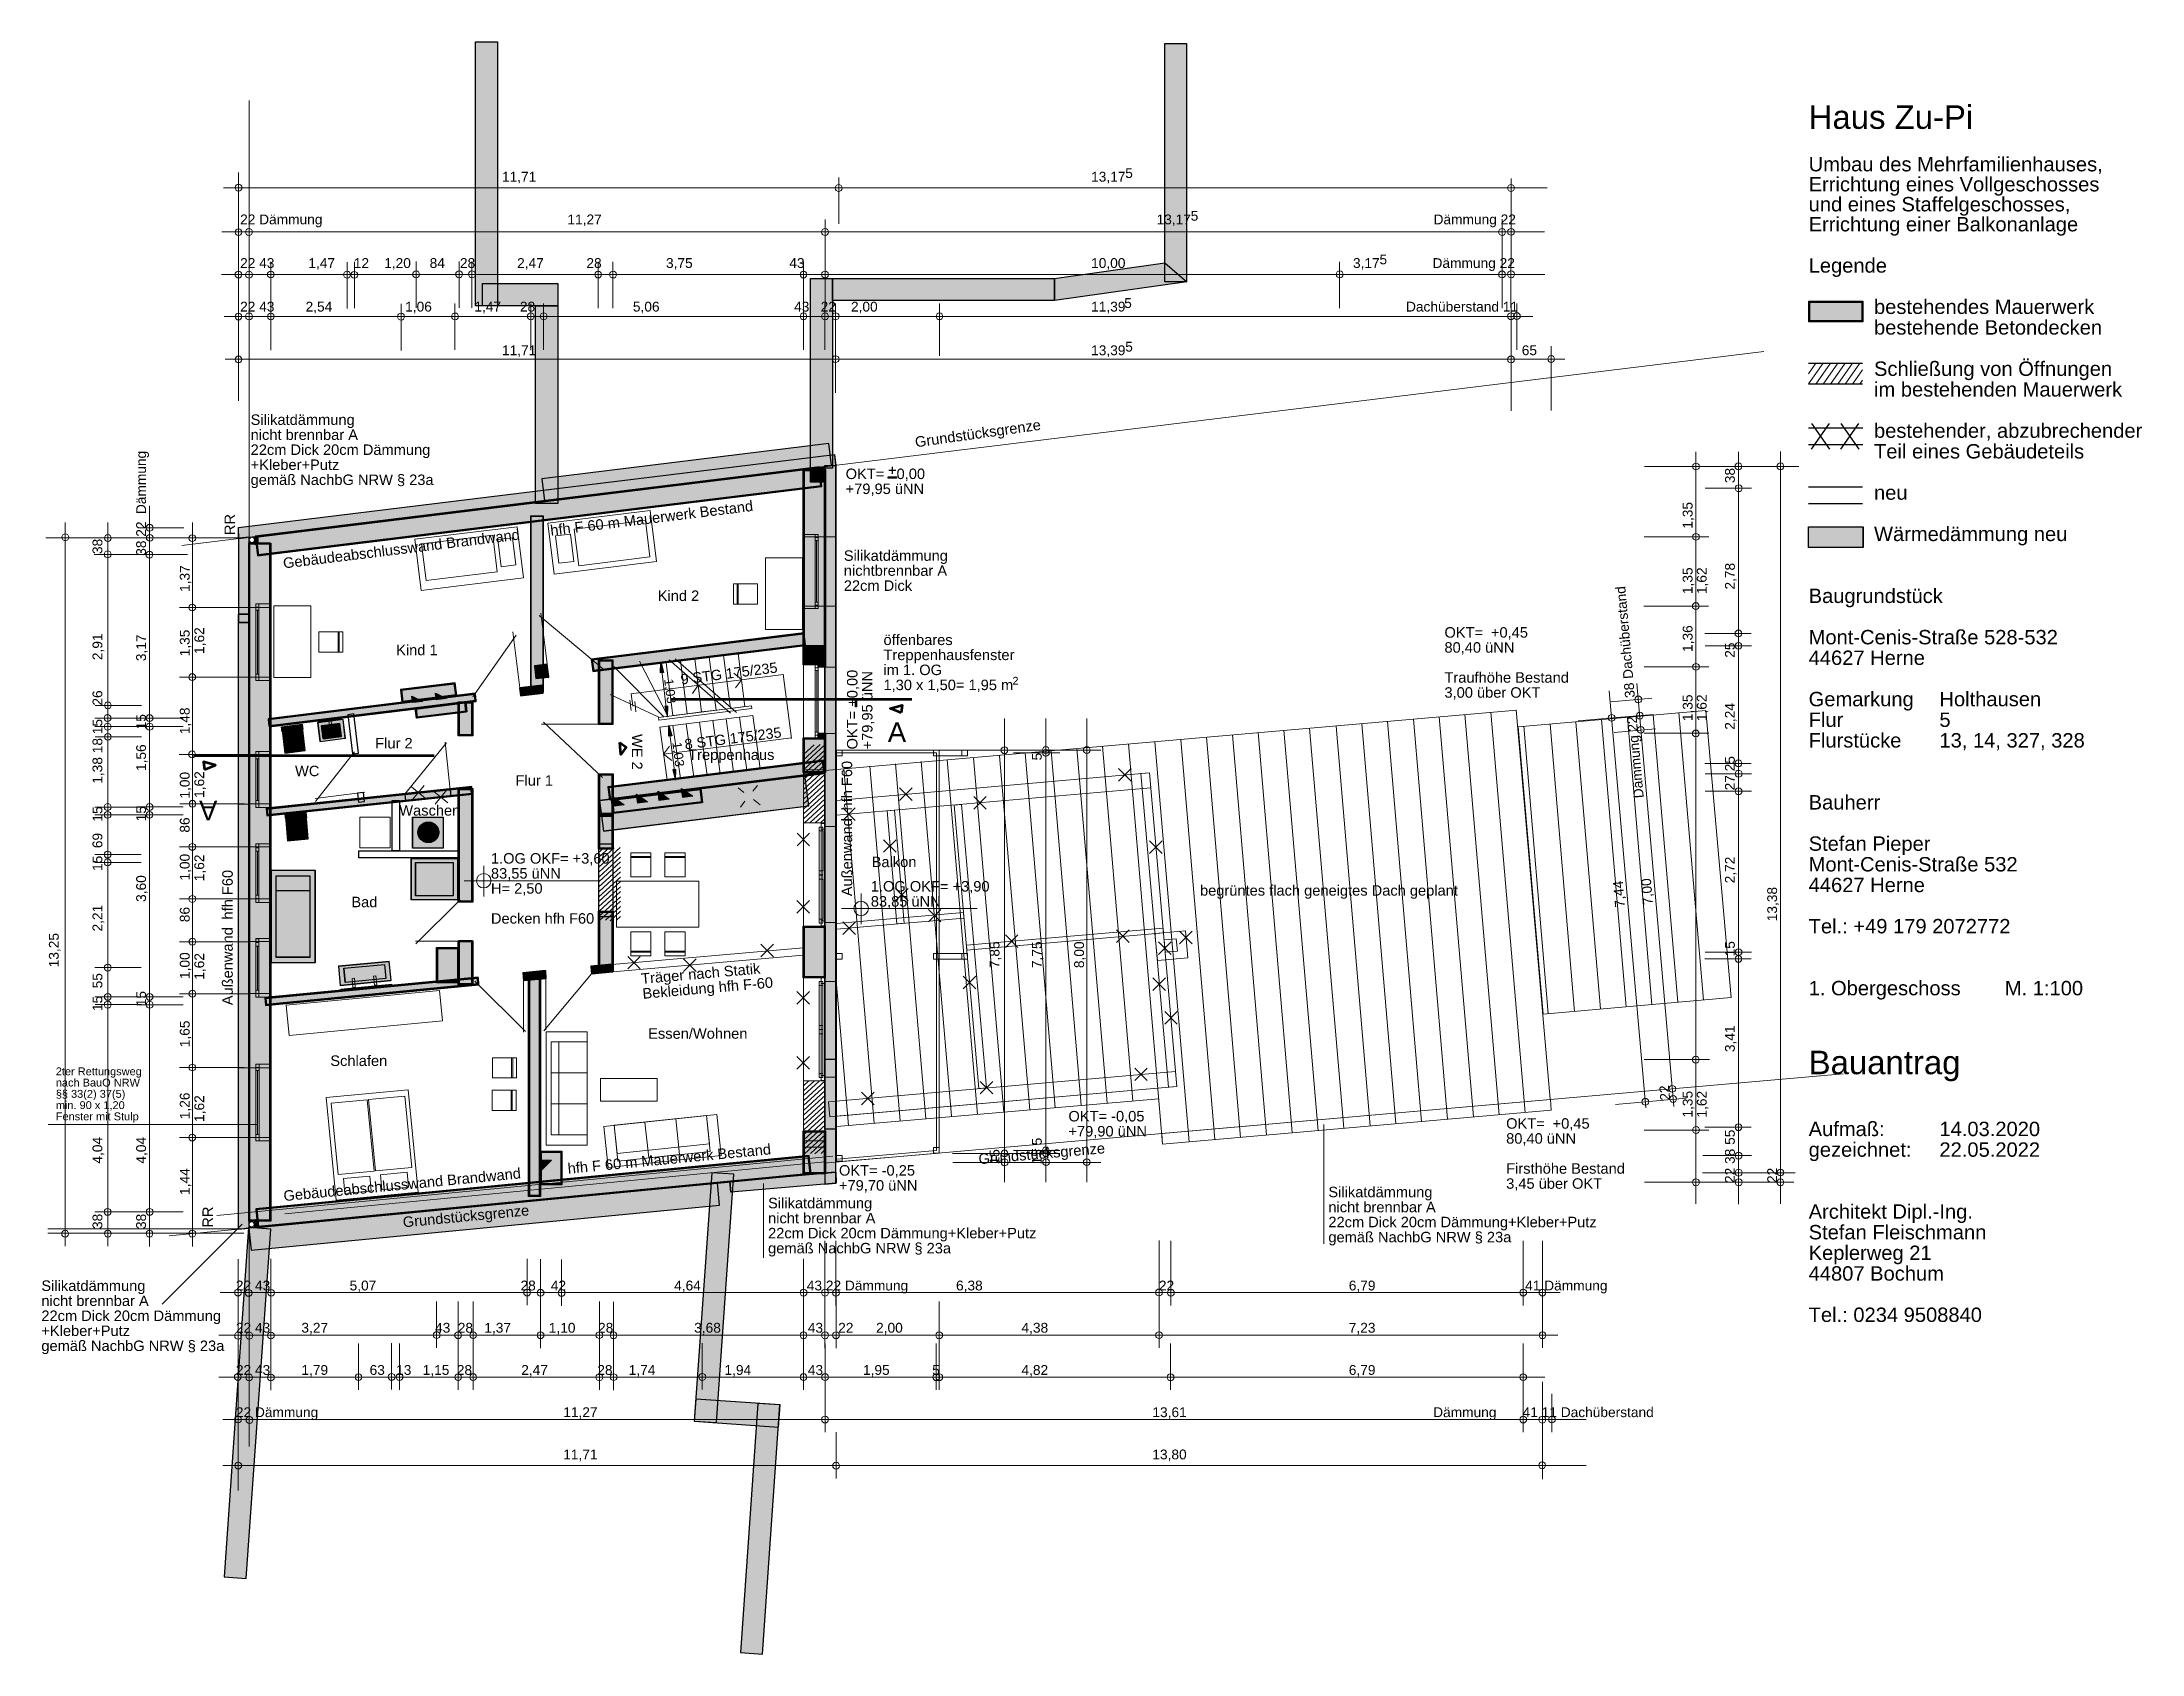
# Model space of a CAD drawing. Header units: millimetres. Extents: x 928 to 41670, y -1551 to 29737.
import ezdxf

# ---------------------------------------------------------------- set-up
doc = ezdxf.new("R2010")
doc.units = ezdxf.units.MM
doc.header["$LTSCALE"] = 50
doc.linetypes.add('PDF_564-4_176-4_70-6_176-4', pattern=[987.8, 564.4, -176.4, 70.6, -176.4])
for name, color, linetype in [('00_Wand_Bestand', 7, 'Continuous'), ('01_Daemmung_neu', 9, 'Continuous'), ('02_Grundstuecksgrenze', 8, 'Continuous'), ('03_Sanitaer', 5, 'Continuous'), ('05_Linien_stark', 7, 'Continuous'), ('06_Linien_fein', 3, 'Continuous'), ('07_Bemassung', 6, 'Continuous'), ('08_Schnittlinie', 1, 'Continuous'), ('10_Text', 7, 'Continuous'), ('12_Plankopf', 140, 'Continuous')]:
    doc.layers.add(name, color=color, linetype=linetype)
doc.styles.add('PLAN', font='arial.ttf')

msp = doc.modelspace()

# ---------------------------------------------------------------- texts
at = {"layer": '07_Bemassung', "style": 'PLAN'}
for s, height, p in [('11,71', 190.5, (9852, 27027)), ('13,17', 190.5, (21282, 27027)), ('5', 190, (21944, 27097)), ('11,27', 190.5, (11122, 26198)), ('13,17', 190.5, (22552, 26198)), ('5', 190, (23214, 26268)), ('1,47', 190.5, (6096, 25351)), ('12', 190.5, (6978, 25351)), ('1,20', 190.5, (7567, 25351)), ('84', 190.5, (8449, 25351)), ('28', 190.5, (9037, 25351)), ('2,47', 190.5, (10146, 25351)), ('28', 190.5, (11490, 25351)), ('3,75', 190.5, (13034, 25351)), ('43', 190.5, (15426, 25351)), ('10,00', 190.5, (21282, 25351)), ('3,17', 190.5, (26362, 25351)), ('5', 190, (26877, 25422)), ('2,54', 190.5, (6042, 24505)), ('1,06', 190.5, (7974, 24505)), ('1,47', 190.5, (9317, 24505)), ('28', 190.5, (10200, 24505)), ('5,06', 190.5, (12392, 24505)), ('43', 190.5, (15520, 24505)), ('22', 190.5, (16035, 24505)), ('2,00', 190.5, (16623, 24505)), ('11,39', 190.5, (21282, 24505)), ('5', 190, (21924, 24575)), ('11,71', 190.5, (9852, 23658)), ('13,39', 190.5, (21282, 23658)), ('5', 190, (21944, 23728)), ('65', 190.5, (29637, 23658)), ('5,07', 190.5, (6896, 5506)), ('28', 190.5, (10212, 5506)), ('42', 190.5, (10800, 5506)), ('4,64', 190.5, (13193, 5506)), ('6,38', 190.5, (18661, 5506)), ('22', 190.5, (22597, 5506)), ('6,79', 190.5, (26281, 5506)), ('3,27', 190.5, (5961, 4686)), ('43', 190.5, (8554, 4686)), ('28', 190.5, (8995, 4686)), ('1,37', 190.5, (9510, 4686)), ('1,10', 190.5, (10760, 4686)), ('28', 190.5, (11716, 4686)), ('3,68', 190.5, (13581, 4686)), ('43', 190.5, (15786, 4686)), ('22', 190.5, (16375, 4686)), ('2,00', 190.5, (17110, 4686)), ('4,38', 190.5, (19931, 4686)), ('7,23', 190.5, (26281, 4686)), ('1,79', 190.5, (5961, 3867)), ('63', 190.5, (7284, 3867)), ('13', 190.5, (7799, 3867)), ('1,15', 190.5, (8314, 3867)), ('28', 190.5, (8976, 3867)), ('2,47', 190.5, (10226, 3867)), ('28', 190.5, (11702, 3867)), ('1,74', 190.5, (12311, 3867)), ('1,94', 190.5, (14169, 3867)), ('43', 190.5, (15786, 3867)), ('1,95', 190.5, (16856, 3867)), ('5', 190, (18199, 3867)), ('4,82', 190.5, (19931, 3867)), ('6,79', 190.5, (26281, 3867)), ('11,27', 190.5, (11041, 3047)), ('13,61', 190.5, (22471, 3047)), ('11,71', 190.5, (11040, 2227)), ('13,80', 190.5, (22470, 2227))]:
    msp.add_text(s, height=height, dxfattribs=at).set_placement(p)
for s, height, rotation, p in [('38', 190.5, 90, (33770, 21174)), ('1,35', 190.5, 90, (32950, 20291)), ('38', 190.5, 90, (2099, 19798)), ('1,37', 190.5, 90, (3793, 19063)), ('2,78', 190.5, 90, (33770, 19109)), ('1,35', 190.5, 90, (32950, 19021)), ('1,62', 190.5, 90, (33224, 19021)), ('1,62', 190.5, 90, (4075, 17859)), ('1,36', 190.5, 90, (32950, 17898)), ('2,91', 190.5, 90, (2099, 17739)), ('3,17', 190.5, 90, (2946, 17719)), ('1,35', 190.5, 90, (3793, 17813)), ('25', 190.5, 90, (33770, 17785)), ('26', 190.5, 90, (2099, 16857)), ('1,48', 190.5, 90, (3793, 16302)), ('1,35', 190.5, 90, (32950, 16555)), ('1,62', 190.5, 90, (33224, 16555)), ('2,24', 190.5, 90, (33770, 16388)), ('15', 190.5, 90, (2946, 16396)), ('1,56', 190.5, 90, (2946, 15587)), ('5', 190, 90, (20324, 15793)), ('1,00', 190.5, 90, (3793, 15052)), ('1,62', 190.5, 90, (4075, 15065)), ('15', 190.5, 90, (2099, 14605)), ('15', 190.5, 90, (2946, 14611)), ('86', 190.5, 90, (3793, 14391)), ('69', 190.5, 90, (2099, 14090)), ('15', 190.5, 90, (2099, 13648)), ('1,00', 190.5, 90, (3793, 13462)), ('1,62', 190.5, 90, (4075, 13448)), ('2,72', 190.5, 90, (33770, 13407)), ('3,60', 190.5, 90, (2946, 13047)), ('7,44', 190.5, 95, (31640, 12949)), ('7,00', 190.5, 95, (32185, 12996)), ('13,38', 190.5, 90, (34590, 12671)), ('2,21', 190.5, 90, (2099, 12472)), ('86', 190.5, 90, (3793, 12653)), ('13,25', 190.5, 90, (1253, 11777)), ('7,85', 190.5, 90, (19504, 11762)), ('7,75', 190.5, 90, (20324, 11762)), ('8,00', 190.5, 90, (21144, 11762)), ('15', 190.5, 90, (33770, 11989)), ('1,00', 190.5, 90, (3793, 11550)), ('1,62', 190.5, 90, (4075, 11536)), ('55', 190.5, 90, (2099, 11369)), ('15', 190.5, 90, (2099, 10928)), ('15', 190.5, 90, (2946, 11022)), ('1,65', 190.5, 90, (3793, 10226)), ('3,41', 190.5, 90, (33770, 10131)), ('22', 190.5, 95, (32517, 9201)), ('1,26', 190.5, 90, (3793, 8829)), ('1,62', 190.5, 90, (4075, 8776)), ('1,35', 190.5, 90, (32950, 8861)), ('1,62', 190.5, 90, (33224, 8861)), ('4,04', 190.5, 90, (2099, 7967)), ('4,04', 190.5, 90, (2946, 7967)), ('15', 190.5, 90, (19504, 7952)), ('1,44', 190.5, 90, (3793, 7359)), ('22', 190.5, 90, (34590, 7591)), ('38', 190.5, 90, (2099, 6697)), ('38', 190.5, 90, (2946, 6697))]:
    msp.add_text(s, height=height, rotation=rotation, dxfattribs=at).set_placement(p)
at = {"layer": '10_Text', "style": 'PLAN'}
for s, height, p in [('22 Dämmung', 190.5, (4772, 26198)), ('Dämmung 22', 190.5, (27926, 26198)), ('22 43', 190.5, (4772, 25351)), ('Dämmung 22', 190.5, (27906, 25351)), ('22 43', 190.5, (4772, 24505)), ('Dachüberstand 11', 190.5, (27391, 24505)), ('Silikatdämmung', 203.2, (4976, 22305)), ('nicht brennbar A', 203.2, (4976, 22013)), ('22cm Dick 20cm Dämmung', 203.2, (4976, 21722)), ('+Kleber+Putz', 203.2, (4976, 21431)), ('gemäß NachbG NRW § 23a', 203.2, (4976, 21139)), ('OKT= ', 203.2, (16520, 21254)), ('+', 203, (17343, 21325)), ('0,00', 203.2, (17508, 21254)), ('+79,95 üNN', 203.2, (16520, 20963)), ('Silikatdämmung', 203.2, (16484, 19667)), ('nichtbrennbar A', 203.2, (16484, 19376)), ('22cm Dick', 203.2, (16484, 19084)), ('Kind 2', 203.2, (12874, 18888)), ('OKT=', 203.2, (28137, 18176)), ('+0,45', 203.2, (29039, 18176)), ('Kind 1', 203.2, (7799, 17834)), ('Treppenhausfenster', 203.2, (17254, 17740)), ('öffenbares', 203.2, (17254, 18032)), ('80,40 üNN', 203.2, (28137, 17884)), ('im 1. OG', 203.2, (17254, 17449)), ('1,30 x 1,50= 1,95 m', 203.2, (17254, 17157)), ('2', 152, (19756, 17263)), ('Traufhöhe Bestand', 203.2, (28137, 17301)), ('3,00 über OKT', 203.2, (28137, 17010)), ('A', 381, (17338, 16152)), ('Flur 2', 203.2, (7393, 16025)), ('Treppenhaus', 203.2, (13465, 15802)), ('WC', 203.2, (5837, 15487)), ('Flur 1', 203.2, (10116, 15302)), ('Waschen', 203.2, (7860, 14721)), ('1.OG OKF= +3,60', 203.2, (9638, 13790)), ('Balkon', 203.2, (17025, 13722)), ('83,55 üNN', 203.2, (9638, 13499)), ('1.OG OKF= +3,90', 203.2, (17008, 13248)), ('Bad', 203.2, (6930, 12944)), ('H= 2,50', 203.2, (9638, 13207)), ('83,85 üNN', 203.2, (17008, 12956)), ('begrüntes flach geneigtes Dach geplant', 203.2, (23395, 13168)), ('Decken hfh F60', 203.2, (9638, 12624)), ('Essen/Wohnen', 203.2, (12689, 10391)), ('2ter Rettungsweg', 152.4, (1196, 9682)), ('Schlafen', 203.2, (6522, 9863)), ('§§ 33(2) 37(5)', 152.4, (1196, 9245)), ('nach BauO NRW', 152.4, (1196, 9464)), ('min. 90 x 1,20', 152.4, (1196, 9026)), ('Fenster mit Stulp', 152.4, (1196, 8808)), ('OKT= -0,05', 203.2, (20842, 8786)), ('+79,90 üNN', 203.2, (20842, 8494)), ('80,40 üNN', 203.2, (29334, 8354)), ('OKT=', 203.2, (29334, 8645)), ('+0,45', 203.2, (30236, 8645)), ('OKT= -0,25', 203.2, (16390, 7734)), ('Firsthöhe Bestand', 203.2, (29334, 7771)), ('+79,70 üNN', 203.2, (16390, 7443)), ('Silikatdämmung', 203.2, (25885, 7315)), ('3,45 über OKT', 203.2, (29334, 7479)), ('Silikatdämmung', 203.2, (15015, 7100)), ('nicht brennbar A', 203.2, (15015, 6808)), ('22cm Dick 20cm Dämmung+Kleber+Putz', 203.2, (25885, 6732)), ('nicht brennbar A', 203.2, (25885, 7023)), ('22cm Dick 20cm Dämmung+Kleber+Putz', 203.2, (15015, 6517)), ('gemäß NachbG NRW § 23a', 203.2, (25885, 6440)), ('gemäß NachbG NRW § 23a', 203.2, (15015, 6225)), ('Silikatdämmung', 203.2, (916, 5496)), ('nicht brennbar A', 203.2, (916, 5204)), ('22 43', 190.5, (4690, 5506)), ('43 22 Dämmung', 190.5, (15766, 5506)), ('41 Dämmung', 190.5, (29703, 5506)), ('22cm Dick 20cm Dämmung', 203.2, (916, 4913)), ('gemäß NachbG NRW § 23a', 203.2, (916, 4330)), ('+Kleber+Putz', 203.2, (916, 4622)), ('22 43', 190.5, (4690, 4686)), ('22 43', 190.5, (4690, 3867)), ('22 Dämmung', 190.5, (4690, 3047)), ('Dämmung', 190.5, (27918, 3047)), ('41 11 Dachüberstand', 190.5, (29653, 3047))]:
    msp.add_text(s, height=height, dxfattribs=at).set_placement(p)
for s, height, rotation, p in [('Grundstücksgrenze', 203.2, 8, (17880, 21869)), ('Dämmung', 190.5, 90, (2946, 20574)), ('hfh F 60 m Mauerwerk Bestand', 203.2, 7, (10803, 20154)), ('38 22', 190.5, 90, (2946, 19765)), ('RR', 203.2, 90, (4673, 20166)), ('Gebäudeabschlusswand Brandwand', 203.2, 7, (5618, 19518)), ('38 Dachüberstand', 190.5, 95, (31833, 17015)), ('9 STG 175/235', 199.66, 7.2, (13331, 17265)), ('OKT= +0,00', 203.2, 90, (16749, 16006)), ('1,03', 177.8, 277, (12998, 17368)), ('+79,95 üNN', 203.2, 90, (17040, 16006)), ('1,38 18 15', 190.5, 90, (2099, 15340)), ('WE 2', 203.2, 270, (12374, 16306)), ('8 STG 175/235', 199.66, 7.2, (13408, 16005)), ('Dämmung 22', 190.5, 95, (32004, 15067)), ('1,03', 177.8, 277, (13157, 16141)), ('hfh F60', 203.2, 90, (16646, 14821)), ('27 25', 190.5, 90, (33770, 15211)), ('A', 381, 180, (4331, 15012)), ('Außenwand', 203.2, 90, (16646, 13157)), ('hfh F60', 203.2, 90, (4629, 12705)), ('Außenwand', 203.2, 90, (4629, 11042)), ('Träger nach Statik', 203.2, 5, (12561, 11455)), ('Bekleidung hfh F-60', 203.2, 5, (12587, 11165)), ('22 38 55', 190.5, 90, (33770, 7591)), ('hfh F 60 m Mauerwerk Bestand', 203.2, 5.5, (11137, 7770)), ('Grundstücksgrenze', 203.2, 5, (19106, 7955)), ('15 5', 190.5, 90, (20324, 7952)), ('Gebäudeabschlusswand Brandwand', 203.2, 5.5, (5624, 7239)), ('RR', 203.2, 90, (4244, 6724)), ('Grundstücksgrenze', 203.2, 5.5, (7938, 6729))]:
    msp.add_text(s, height=height, rotation=rotation, dxfattribs=at).set_placement(p)
at = {"layer": '12_Plankopf', "style": 'PLAN'}
for s, height, p in [('Haus Zu-Pi', 457, (35203, 28051)), ('Umbau des Mehrfamilienhauses,', 279.4, (35203, 27226)), ('Errichtung eines Vollgeschosses', 279.4, (35203, 26837)), ('und eines Staffelgeschosses,', 279.4, (35203, 26449)), ('Errichtung einer Balkonanlage', 279.4, (35203, 26061)), ('Legende', 279.3, (35203, 25260)), ('bestehendes Mauerwerk', 279.26, (36471, 24458)), ('bestehende Betondecken', 279.26, (36471, 24058)), ('Schließung von Öffnungen', 279.26, (36471, 23256)), ('im bestehenden Mauerwerk', 279.26, (36471, 22855)), ('bestehender, abzubrechender', 279.26, (36471, 22054)), ('Teil eines Gebäudeteils', 279.26, (36471, 21653)), ('neu', 279.3, (36471, 20852)), ('Wärmedämmung neu', 279.26, (36471, 20050)), ('Baugrundstück', 279.26, (35203, 18848)), ('Mont-Cenis-Straße 528-532', 279.26, (35203, 18046)), ('44627 Herne', 279.26, (35203, 17646)), ('Gemarkung', 279.3, (35203, 16844)), ('Holthausen', 279.3, (37740, 16844)), ('Flur', 279.3, (35203, 16443)), ('5', 279, (37740, 16443)), ('Flurstücke', 279.3, (35203, 16043)), ('13, 14, 327, 328', 279.26, (37740, 16043)), ('Bauherr', 279.3, (35203, 14840)), ('Stefan Pieper', 279.26, (35203, 14039)), ('Mont-Cenis-Straße 532', 279.26, (35203, 13638)), ('44627 Herne', 279.26, (35203, 13237)), ('Tel.: +49 179 2072772', 279.26, (35203, 12436)), ('1. Obergeschoss', 279.26, (35203, 11234)), ('M. 1:100', 279.3, (39009, 11234)), ('Bauantrag', 457, (35203, 9703)), ('Aufmaß:', 279.3, (35203, 8501)), ('14.03.2020', 279.3, (37740, 8501)), ('gezeichnet:', 279.26, (35203, 8100)), ('22.05.2022', 279.3, (37740, 8100)), ('Architekt Dipl.-Ing.', 279.26, (35203, 6898)), ('Stefan Fleischmann', 279.26, (35203, 6497)), ('Keplerweg 21', 279.26, (35203, 6097)), ('44807 Bochum', 279.26, (35203, 5696)), ('Tel.: 0234 9508840', 279.26, (35203, 4894))]:
    msp.add_text(s, height=height, dxfattribs=at).set_placement(p)

# ---------------------------------------------------------------- hatches: boundary and pattern name
at = {"layer": '00_Wand_Bestand'}
for points in [[(5064, 20145), (5111, 19763), (16060, 21107), (16013, 21489)], [(15697, 21438), (16127, 21438), (16127, 17701), (15697, 17701)], [(16119, 21489), (16119, 21192), (15840, 21192), (15840, 21465)], [(17343, 21295), (17508, 21295), (17508, 21274), (17343, 21274)], [(10412, 20540), (10654, 20540), (10654, 17116), (10412, 17116)], [(4938, 20012), (5368, 20012), (5368, 6851), (4938, 6851)], [(5060, 20133), (5114, 20133), (5114, 19984), (5060, 19984)], [(11585, 17761), (11615, 17516), (15741, 18023), (15711, 18268)], [(15697, 18023), (16127, 18023), (16127, 17651), (15697, 17651)], [(10480, 17630), (10511, 17380), (10760, 17411), (10729, 17660)], [(11725, 17745), (12005, 17745), (12005, 16491), (11725, 16491)], [(12934, 17698), (12987, 17498), (12930, 17491)], [(15985, 17703), (16127, 17703), (16127, 17602), (15985, 17602)], [(7882, 17170), (7913, 16919), (8975, 17050), (8944, 17301)], [(10194, 17202), (10214, 17044), (10652, 17098), (10633, 17256)], [(5314, 16602), (5334, 16445), (9354, 16939), (9335, 17096)], [(8120, 16915), (8105, 17043), (8313, 16939)], [(9149, 16927), (9173, 16733), (8191, 16612), (8168, 16807)], [(8577, 16972), (8561, 17100), (8770, 16996)], [(9002, 16931), (9284, 16931), (9284, 16270), (9002, 16270)], [(13063, 16638), (13067, 16844), (13010, 16837)], [(16708, 16995), (16729, 16995), (16729, 16830), (16708, 16830)], [(13092, 16471), (13145, 16271), (13088, 16264)], [(15985, 16319), (16128, 16319), (16128, 16219), (15985, 16219)], [(15697, 16230), (16126, 16230), (16126, 15557), (15697, 15557)], [(11727, 15534), (12007, 15534), (12007, 14704), (11727, 14704)], [(11906, 15283), (11938, 15027), (16117, 15540), (16085, 15796)], [(13221, 15410), (13225, 15616), (13168, 15609)], [(5276, 14866), (5292, 14717), (9280, 15136), (9265, 15285)], [(9002, 15248), (9284, 15248), (9284, 13042), (9002, 13042)], [(13711, 15250), (13745, 14975), (12009, 14762), (11975, 15037)], [(12029, 14906), (12008, 15084), (12222, 14930)], [(12485, 14963), (12463, 15141), (12678, 14987)], [(12903, 15017), (12881, 15194), (13096, 15040)], [(13359, 15074), (13337, 15251), (13552, 15097)], [(11727, 14768), (12007, 14768), (12007, 14071), (11727, 14071)], [(8243, 14397), (8225, 14397), (8225, 14408), (8226, 14419), (8228, 14430), (8230, 14441), (8233, 14452), (8236, 14462), (8240, 14472), (8244, 14482), (8249, 14492), (8254, 14501), (8260, 14510), (8266, 14518), (8273, 14527), (8280, 14534), (8287, 14542), (8295, 14549), (8304, 14556), (8312, 14562), (8321, 14568), (8330, 14573), (8340, 14578), (8350, 14582), (8360, 14586), (8370, 14589), (8381, 14592), (8392, 14594), (8403, 14596), (8414, 14596), (8425, 14597), (8436, 14596), (8448, 14596), (8459, 14594), (8469, 14592), (8480, 14589), (8490, 14586), (8500, 14582), (8510, 14578), (8520, 14573), (8529, 14568), (8538, 14562), (8547, 14556), (8555, 14549), (8563, 14542), (8570, 14534), (8577, 14527), (8584, 14518), (8590, 14510), (8596, 14501), (8601, 14492), (8606, 14482), (8610, 14472), (8614, 14462), (8617, 14452), (8620, 14441), (8622, 14430), (8624, 14419), (8625, 14408), (8625, 14397), (8625, 14385), (8624, 14374), (8622, 14363), (8620, 14352), (8617, 14342), (8614, 14332), (8610, 14321), (8606, 14312), (8601, 14302), (8596, 14293), (8590, 14284), (8584, 14275), (8577, 14267), (8570, 14259), (8563, 14252), (8555, 14245), (8547, 14238), (8538, 14232), (8529, 14226), (8520, 14221), (8510, 14216), (8500, 14211), (8490, 14208), (8480, 14204), (8469, 14202), (8459, 14200), (8448, 14198), (8436, 14197), (8425, 14197), (8414, 14197), (8403, 14198), (8392, 14200), (8381, 14202), (8370, 14204), (8360, 14208), (8350, 14211), (8340, 14216), (8330, 14221), (8321, 14226), (8312, 14232), (8304, 14238), (8295, 14245), (8287, 14252), (8280, 14259), (8273, 14267), (8266, 14275), (8260, 14284), (8254, 14293), (8249, 14302), (8244, 14312), (8240, 14321), (8236, 14332), (8233, 14342), (8230, 14352), (8228, 14363), (8226, 14374), (8225, 14385), (8225, 14397), (8243, 14397), (8243, 14386), (8244, 14376), (8245, 14365), (8248, 14355), (8250, 14345), (8253, 14335), (8257, 14326), (8261, 14317), (8266, 14308), (8271, 14299), (8277, 14291), (8283, 14283), (8289, 14275), (8296, 14268), (8303, 14261), (8311, 14255), (8319, 14249), (8327, 14243), (8336, 14238), (8345, 14233), (8354, 14229), (8364, 14225), (8373, 14222), (8383, 14219), (8393, 14217), (8404, 14216), (8414, 14215), (8425, 14214), (8436, 14215), (8446, 14216), (8457, 14217), (8467, 14219), (8477, 14222), (8487, 14225), (8496, 14229), (8505, 14233), (8514, 14238), (8523, 14243), (8531, 14249), (8539, 14255), (8547, 14261), (8554, 14268), (8561, 14275), (8567, 14283), (8573, 14291), (8579, 14299), (8584, 14308), (8589, 14317), (8593, 14326), (8597, 14335), (8600, 14345), (8603, 14355), (8605, 14365), (8606, 14376), (8607, 14386), (8607, 14397), (8607, 14408), (8606, 14418), (8605, 14428), (8603, 14439), (8600, 14449), (8597, 14458), (8593, 14468), (8589, 14477), (8584, 14486), (8579, 14494), (8573, 14503), (8567, 14511), (8561, 14518), (8554, 14526), (8547, 14533), (8539, 14539), (8531, 14545), (8523, 14551), (8514, 14556), (8505, 14561), (8496, 14565), (8487, 14568), (8477, 14572), (8467, 14574), (8457, 14576), (8446, 14578), (8436, 14579), (8425, 14579), (8414, 14579), (8404, 14578), (8393, 14576), (8383, 14574), (8373, 14572), (8364, 14568), (8354, 14565), (8345, 14561), (8336, 14556), (8327, 14551), (8319, 14545), (8311, 14539), (8303, 14533), (8296, 14526), (8289, 14518), (8283, 14511), (8277, 14503), (8271, 14494), (8266, 14486), (8261, 14477), (8257, 14468), (8253, 14458), (8250, 14449), (8248, 14439), (8245, 14428), (8244, 14418), (8243, 14408)], [(8225, 14402), (8226, 14413), (8227, 14424), (8229, 14435), (8231, 14445), (8234, 14456), (8237, 14466), (8241, 14476), (8246, 14485), (8251, 14494), (8256, 14503), (8262, 14512), (8268, 14521), (8275, 14529), (8282, 14536), (8289, 14544), (8297, 14550), (8305, 14557), (8314, 14563), (8323, 14569), (8332, 14574), (8341, 14578), (8351, 14583), (8361, 14586), (8371, 14589), (8381, 14592), (8392, 14594), (8403, 14596), (8414, 14596), (8425, 14597), (8436, 14596), (8448, 14596), (8459, 14594), (8469, 14592), (8480, 14589), (8490, 14586), (8500, 14582), (8510, 14578), (8520, 14573), (8529, 14568), (8538, 14562), (8547, 14556), (8555, 14549), (8563, 14542), (8570, 14534), (8577, 14527), (8584, 14518), (8590, 14510), (8596, 14501), (8601, 14492), (8606, 14482), (8610, 14472), (8614, 14462), (8617, 14452), (8620, 14441), (8622, 14430), (8624, 14419), (8625, 14408), (8625, 14397), (8625, 14385), (8624, 14374), (8622, 14363), (8620, 14352), (8617, 14342), (8614, 14332), (8610, 14321), (8606, 14312), (8601, 14302), (8596, 14293), (8590, 14284), (8584, 14275), (8577, 14267), (8570, 14259), (8563, 14252), (8555, 14245), (8547, 14238), (8538, 14232), (8529, 14226), (8520, 14221), (8510, 14216), (8500, 14211), (8490, 14208), (8480, 14204), (8469, 14202), (8459, 14200), (8448, 14198), (8436, 14197), (8425, 14197), (8414, 14197), (8403, 14198), (8392, 14200), (8381, 14202), (8370, 14204), (8360, 14208), (8350, 14211), (8340, 14216), (8330, 14221), (8321, 14226), (8312, 14232), (8304, 14238), (8295, 14245), (8287, 14252), (8280, 14259), (8273, 14267), (8266, 14275), (8260, 14284), (8254, 14293), (8249, 14302), (8244, 14312), (8240, 14321), (8236, 14332), (8233, 14342), (8230, 14352), (8228, 14363), (8226, 14374), (8225, 14385), (8225, 14397), (8225, 14399)], [(8232, 14390), (8236, 14390), (8237, 14379), (8238, 14368), (8240, 14357), (8243, 14346), (8246, 14336), (8249, 14326), (8254, 14316), (8259, 14307), (8264, 14297), (8270, 14289), (8276, 14280), (8283, 14272), (8290, 14264), (8297, 14257), (8305, 14250), (8314, 14244), (8322, 14238), (8331, 14232), (8341, 14227), (8350, 14223), (8360, 14219), (8371, 14215), (8381, 14213), (8392, 14210), (8403, 14209), (8414, 14208), (8425, 14207), (8436, 14208), (8447, 14209), (8458, 14210), (8468, 14212), (8479, 14215), (8489, 14218), (8499, 14222), (8508, 14227), (8518, 14232), (8527, 14237), (8535, 14243), (8544, 14249), (8551, 14256), (8559, 14263), (8566, 14270), (8573, 14278), (8579, 14287), (8585, 14295), (8590, 14304), (8595, 14314), (8600, 14323), (8603, 14333), (8607, 14343), (8609, 14353), (8612, 14364), (8613, 14375), (8614, 14386), (8615, 14397), (8614, 14408), (8613, 14419), (8612, 14430), (8609, 14440), (8607, 14451), (8603, 14461), (8600, 14470), (8595, 14480), (8590, 14489), (8585, 14498), (8579, 14507), (8573, 14515), (8566, 14523), (8559, 14531), (8551, 14538), (8544, 14545), (8535, 14551), (8527, 14557), (8518, 14562), (8508, 14567), (8499, 14571), (8489, 14575), (8479, 14578), (8469, 14581), (8458, 14583), (8447, 14585), (8436, 14586), (8425, 14586), (8414, 14586), (8403, 14585), (8392, 14583), (8381, 14581), (8371, 14578), (8360, 14575), (8350, 14571), (8341, 14566), (8331, 14561), (8322, 14556), (8314, 14550), (8305, 14543), (8297, 14537), (8290, 14529), (8283, 14522), (8276, 14513), (8270, 14505), (8264, 14496), (8259, 14487), (8254, 14477), (8249, 14468), (8246, 14458), (8243, 14447), (8240, 14437), (8238, 14426), (8237, 14415), (8236, 14404), (8232, 14404), (8233, 14415), (8234, 14426), (8236, 14436), (8239, 14447), (8242, 14457), (8245, 14467), (8249, 14476), (8254, 14486), (8259, 14495), (8265, 14504), (8270, 14512), (8277, 14520), (8284, 14528), (8291, 14536), (8299, 14543), (8307, 14549), (8315, 14555), (8324, 14561), (8333, 14566), (8342, 14571), (8352, 14575), (8361, 14579), (8371, 14582), (8382, 14585), (8392, 14587), (8403, 14589), (8414, 14589), (8425, 14590), (8436, 14589), (8447, 14589), (8457, 14587), (8468, 14585), (8478, 14582), (8488, 14579), (8498, 14576), (8507, 14571), (8516, 14567), (8525, 14562), (8534, 14556), (8542, 14550), (8550, 14544), (8558, 14537), (8565, 14530), (8572, 14522), (8578, 14514), (8584, 14506), (8590, 14497), (8595, 14488), (8600, 14479), (8604, 14470), (8608, 14460), (8611, 14450), (8613, 14440), (8615, 14429), (8617, 14419), (8618, 14408), (8618, 14397), (8618, 14386), (8617, 14375), (8615, 14364), (8613, 14354), (8611, 14344), (8608, 14334), (8604, 14324), (8600, 14315), (8595, 14305), (8590, 14296), (8584, 14288), (8578, 14280), (8572, 14272), (8565, 14264), (8558, 14257), (8550, 14250), (8542, 14243), (8534, 14237), (8525, 14232), (8516, 14227), (8507, 14222), (8498, 14218), (8488, 14214), (8478, 14211), (8468, 14209), (8457, 14207), (8447, 14205), (8436, 14204), (8425, 14204), (8414, 14204), (8403, 14205), (8392, 14207), (8382, 14209), (8371, 14211), (8361, 14215), (8352, 14218), (8342, 14223), (8333, 14227), (8324, 14233), (8315, 14238), (8307, 14244), (8299, 14251), (8291, 14258), (8284, 14265), (8277, 14273), (8270, 14281), (8265, 14290), (8259, 14299), (8254, 14308), (8249, 14317), (8245, 14327), (8242, 14337), (8239, 14347), (8236, 14357), (8234, 14368), (8233, 14379)], [(8243, 14392), (8243, 14394), (8243, 14397), (8243, 14408), (8244, 14418), (8245, 14428), (8248, 14439), (8250, 14449), (8253, 14458), (8257, 14468), (8261, 14477), (8266, 14486), (8271, 14494), (8277, 14503), (8283, 14511), (8289, 14518), (8296, 14526), (8303, 14533), (8311, 14539), (8319, 14545), (8327, 14551), (8336, 14556), (8345, 14561), (8354, 14565), (8364, 14568), (8373, 14572), (8383, 14574), (8393, 14576), (8404, 14578), (8414, 14579), (8425, 14579), (8436, 14579), (8446, 14578), (8457, 14576), (8467, 14574), (8477, 14572), (8487, 14568), (8496, 14565), (8505, 14561), (8514, 14556), (8523, 14551), (8531, 14545), (8539, 14539), (8547, 14533), (8554, 14526), (8561, 14518), (8567, 14511), (8573, 14503), (8579, 14494), (8584, 14486), (8589, 14477), (8593, 14468), (8597, 14458), (8600, 14449), (8603, 14439), (8605, 14428), (8606, 14418), (8607, 14408), (8607, 14397), (8607, 14386), (8606, 14376), (8605, 14365), (8603, 14355), (8600, 14345), (8597, 14335), (8593, 14326), (8589, 14317), (8584, 14308), (8579, 14299), (8573, 14291), (8567, 14283), (8561, 14275), (8554, 14268), (8547, 14261), (8539, 14255), (8531, 14249), (8523, 14243), (8514, 14238), (8505, 14233), (8496, 14229), (8487, 14225), (8477, 14222), (8467, 14219), (8457, 14217), (8446, 14216), (8436, 14215), (8425, 14214), (8414, 14215), (8403, 14216), (8393, 14217), (8382, 14219), (8372, 14222), (8362, 14226), (8353, 14229), (8343, 14234), (8334, 14239), (8326, 14244), (8317, 14250), (8309, 14256), (8301, 14263), (8294, 14270), (8287, 14278), (8281, 14285), (8275, 14294), (8269, 14302), (8264, 14311), (8260, 14320), (8255, 14330), (8252, 14340), (8249, 14350), (8246, 14360), (8245, 14371), (8243, 14381)], [(11727, 12865), (12007, 12865), (12007, 11691), (11727, 11691)], [(9002, 12294), (9284, 12294), (9284, 11435), (9002, 11435)], [(15697, 12576), (16125, 12576), (16125, 11576), (15697, 11576)], [(8583, 12160), (9015, 12160), (9015, 11476), (8583, 11476)], [(12002, 11687), (11988, 11838), (11577, 11798), (11592, 11648)], [(9406, 11437), (9391, 11588), (5252, 11189), (5266, 11039)], [(10711, 11563), (10697, 11714), (10258, 11671), (10272, 11521)], [(10368, 11613), (10598, 11613), (10598, 7329), (10368, 7329)], [(15697, 8604), (16127, 8604), (16127, 7771), (15697, 7771)], [(10595, 8211), (11016, 8211), (11016, 7557), (10595, 7557)], [(5075, 7091), (5110, 6727), (15847, 7760), (15812, 8125)], [(10616, 8035), (10811, 8035), (10616, 7840)], [(5057, 6879), (5111, 6879), (5111, 6730), (5057, 6730)]]:
    msp.add_hatch(color=7, dxfattribs=at).paths.add_polyline_path(points)
at = {"layer": '01_Daemmung_neu'}
for points in [[(16331, 21519), (4740, 20096), (4739, 20311), (16305, 21731)], [(16115, 21519), (16330, 21519), (16330, 8636), (16115, 8636)], [(4948, 18469), (4948, 20129), (4739, 20105), (4739, 18469)], [(4734, 18633), (4734, 6693), (4948, 6716), (4948, 18633)], [(16117, 9991), (16117, 7571), (16330, 7587), (16330, 9991)], [(14275, 7623), (16332, 7803), (16333, 7589), (14293, 7411)]]:
    msp.add_hatch(color=7, dxfattribs=at).paths.add_polyline_path(points)
at = {"layer": '02_Grundstuecksgrenze'}
for points in [[(9337, 29737), (9767, 29737), (9767, 24618), (9337, 24618)], [(22713, 29705), (23135, 29705), (23135, 25084), (22713, 25084)], [(23137, 25082), (20569, 24721), (20571, 25149), (22713, 25450)], [(9472, 25049), (10934, 25049), (10934, 24619), (9472, 24619)], [(15835, 25148), (16265, 25148), (16265, 21464), (15835, 21464)], [(16265, 25148), (20570, 25148), (20570, 24718), (16265, 24718)], [(10504, 24619), (10934, 24619), (10934, 20779), (10504, 20779)], [(16192, 21941), (10623, 21257), (10676, 20831), (16244, 21514)], [(13921, 7790), (13584, 2970), (14013, 2940), (14350, 7760)], [(14032, 7592), (4943, 6716), (4984, 6289), (14074, 7164)], [(4937, 6726), (4463, -54), (4892, -84), (5366, 6696)], [(15247, 3284), (13612, 3398), (13582, 2969), (15217, 2855)], [(14817, 3314), (14479, -1521), (14908, -1551), (15246, 3284)]]:
    msp.add_hatch(color=7, dxfattribs=at).paths.add_polyline_path(points)
at = {"layer": '03_Sanitaer', "transparency": 33554569}
for points in [[(5577, 16447), (5974, 16495), (5987, 16395), (5590, 16347)], [(5640, 15934), (6037, 15983), (5989, 16380), (5592, 16331)], [(6812, 16222), (6768, 16584), (6277, 16524), (6322, 16162)], [(6812, 16222), (6768, 16584), (6277, 16524), (6322, 16162)], [(6737, 16259), (6706, 16510), (6349, 16466), (6380, 16215)], [(6737, 16259), (6706, 16510), (6349, 16466), (6380, 16215)], [(5649, 14747), (6048, 14782), (6057, 14681), (5658, 14646)], [(5694, 14233), (6093, 14268), (6058, 14666), (5660, 14631)], [(8177, 13812), (8908, 13812), (8908, 13162), (8177, 13162)], [(6720, 11426), (6684, 11799), (7657, 11893), (7693, 11520)], [(6813, 11483), (6787, 11760), (7575, 11835), (7602, 11559)]]:
    msp.add_hatch(color=7, dxfattribs=at).paths.add_polyline_path(points)
at = {"layer": '03_Sanitaer', "transparency": 33554559}
for points in [[(15730, 15504), (11746, 15014), (11819, 14421), (15803, 14910)], [(8119, 14691), (8714, 14691), (8714, 14091), (8119, 14091)], [(8093, 13887), (8993, 13887), (8993, 13087), (8093, 13087)], [(5374, 13662), (6227, 13662), (6227, 11864), (5374, 11864)], [(5469, 13551), (6127, 13551), (6127, 11970), (5469, 11970)]]:
    msp.add_hatch(color=7, dxfattribs=at).paths.add_polyline_path(points)
at = {"layer": '03_Sanitaer', "transparency": 33554572}
msp.add_hatch(color=7, dxfattribs=at).paths.add_polyline_path([(5469, 13268), (6127, 13268), (6127, 11971), (5469, 11971)])
at = {"layer": '07_Bemassung'}
for points in [[(8428, 14423), (8432, 14422), (8436, 14421), (8439, 14420), (8442, 14418), (8445, 14416), (8448, 14413), (8450, 14410), (8451, 14406), (8452, 14402), (8452, 14399), (8452, 14395), (8451, 14391), (8450, 14388), (8448, 14384), (8445, 14382), (8442, 14379), (8439, 14377), (8436, 14376), (8432, 14375), (8428, 14375), (8424, 14375), (8421, 14376), (8417, 14377), (8414, 14379), (8411, 14382), (8409, 14384), (8407, 14388), (8405, 14391), (8405, 14395), (8404, 14399), (8405, 14402), (8405, 14406), (8407, 14410), (8409, 14413), (8411, 14416), (8414, 14418), (8417, 14420), (8421, 14421), (8424, 14422)], [(8405, 14403), (8406, 14407), (8407, 14410), (8409, 14413), (8412, 14416), (8414, 14418), (8417, 14420), (8421, 14421), (8424, 14422), (8428, 14423), (8432, 14422), (8436, 14421), (8439, 14420), (8442, 14418), (8445, 14416), (8448, 14413), (8450, 14410), (8451, 14406), (8452, 14402), (8452, 14399), (8452, 14395), (8451, 14391), (8450, 14388), (8448, 14384), (8445, 14382), (8442, 14379), (8439, 14377), (8436, 14376), (8432, 14375), (8428, 14375), (8423, 14375), (8418, 14377), (8414, 14379), (8412, 14389), (8429, 14392), (8431, 14393), (8433, 14394), (8434, 14395), (8434, 14397), (8435, 14399), (8434, 14400), (8434, 14402), (8433, 14403), (8431, 14404), (8430, 14405), (8428, 14405), (8428, 14405), (8426, 14405), (8425, 14404), (8410, 14395)]]:
    msp.add_hatch(color=7, dxfattribs=at).paths.add_polyline_path(points)
at = {"layer": '12_Plankopf'}
for points in [[(35204, 24705), (36257, 24705), (36257, 24305), (35204, 24305)], [(35197, 20325), (36260, 20325), (36260, 19925), (35197, 19925)]]:
    msp.add_hatch(color=7, dxfattribs=at).paths.add_polyline_path(points)

# ---------------------------------------------------------------- linework, layer by layer
at = {"layer": '00_Wand_Bestand'}
for points in [[(5064, 20145), (5111, 19763), (16060, 21107), (16013, 21489)], [(15697, 21438), (16127, 21438), (16127, 17701), (15697, 17701)], [(16119, 21489), (16119, 21192), (15840, 21192), (15840, 21465)], [(17343, 21295), (17508, 21295), (17508, 21274), (17343, 21274)], [(10412, 20540), (10654, 20540), (10654, 17116), (10412, 17116)], [(4938, 20012), (5368, 20012), (5368, 6851), (4938, 6851)], [(5060, 20133), (5114, 20133), (5114, 19984), (5060, 19984)], [(11585, 17761), (11615, 17516), (15741, 18023), (15711, 18268)], [(15697, 18023), (16127, 18023), (16127, 17651), (15697, 17651)], [(10480, 17630), (10511, 17380), (10760, 17411), (10729, 17660)], [(11725, 17745), (12005, 17745), (12005, 16491), (11725, 16491)], [(12934, 17698), (12987, 17498), (12930, 17491)], [(15985, 17703), (16127, 17703), (16127, 17602), (15985, 17602)], [(7882, 17170), (7913, 16919), (8975, 17050), (8944, 17301)], [(10194, 17202), (10214, 17044), (10652, 17098), (10633, 17256)], [(5314, 16602), (5334, 16445), (9354, 16939), (9335, 17096)], [(8120, 16915), (8105, 17043), (8313, 16939)], [(9149, 16927), (9173, 16733), (8191, 16612), (8168, 16807)], [(8577, 16972), (8561, 17100), (8770, 16996)], [(9002, 16931), (9284, 16931), (9284, 16270), (9002, 16270)], [(13063, 16638), (13067, 16844), (13010, 16837)], [(16708, 16995), (16729, 16995), (16729, 16830), (16708, 16830)], [(13092, 16471), (13145, 16271), (13088, 16264)], [(15985, 16319), (16128, 16319), (16128, 16219), (15985, 16219)], [(15697, 16230), (16126, 16230), (16126, 15557), (15697, 15557)], [(11727, 15534), (12007, 15534), (12007, 14704), (11727, 14704)], [(11906, 15283), (11938, 15027), (16117, 15540), (16085, 15796)], [(13221, 15410), (13225, 15616), (13168, 15609)], [(5276, 14866), (5292, 14717), (9280, 15136), (9265, 15285)], [(9002, 15248), (9284, 15248), (9284, 13042), (9002, 13042)], [(13711, 15250), (13745, 14975), (12009, 14762), (11975, 15037)], [(12029, 14906), (12008, 15084), (12222, 14930)], [(12485, 14963), (12463, 15141), (12678, 14987)], [(12903, 15017), (12881, 15194), (13096, 15040)], [(13359, 15074), (13337, 15251), (13552, 15097)], [(11727, 14768), (12007, 14768), (12007, 14071), (11727, 14071)], [(8243, 14397), (8225, 14397), (8225, 14408), (8226, 14419), (8228, 14430), (8230, 14441), (8233, 14452), (8236, 14462), (8240, 14472), (8244, 14482), (8249, 14492), (8254, 14501), (8260, 14510), (8266, 14518), (8273, 14527), (8280, 14534), (8287, 14542), (8295, 14549), (8304, 14556), (8312, 14562), (8321, 14568), (8330, 14573), (8340, 14578), (8350, 14582), (8360, 14586), (8370, 14589), (8381, 14592), (8392, 14594), (8403, 14596), (8414, 14596), (8425, 14597), (8436, 14596), (8448, 14596), (8459, 14594), (8469, 14592), (8480, 14589), (8490, 14586), (8500, 14582), (8510, 14578), (8520, 14573), (8529, 14568), (8538, 14562), (8547, 14556), (8555, 14549), (8563, 14542), (8570, 14534), (8577, 14527), (8584, 14518), (8590, 14510), (8596, 14501), (8601, 14492), (8606, 14482), (8610, 14472), (8614, 14462), (8617, 14452), (8620, 14441), (8622, 14430), (8624, 14419), (8625, 14408), (8625, 14397), (8625, 14385), (8624, 14374), (8622, 14363), (8620, 14352), (8617, 14342), (8614, 14332), (8610, 14321), (8606, 14312), (8601, 14302), (8596, 14293), (8590, 14284), (8584, 14275), (8577, 14267), (8570, 14259), (8563, 14252), (8555, 14245), (8547, 14238), (8538, 14232), (8529, 14226), (8520, 14221), (8510, 14216), (8500, 14211), (8490, 14208), (8480, 14204), (8469, 14202), (8459, 14200), (8448, 14198), (8436, 14197), (8425, 14197), (8414, 14197), (8403, 14198), (8392, 14200), (8381, 14202), (8370, 14204), (8360, 14208), (8350, 14211), (8340, 14216), (8330, 14221), (8321, 14226), (8312, 14232), (8304, 14238), (8295, 14245), (8287, 14252), (8280, 14259), (8273, 14267), (8266, 14275), (8260, 14284), (8254, 14293), (8249, 14302), (8244, 14312), (8240, 14321), (8236, 14332), (8233, 14342), (8230, 14352), (8228, 14363), (8226, 14374), (8225, 14385), (8225, 14397), (8243, 14397), (8243, 14386), (8244, 14376), (8245, 14365), (8248, 14355), (8250, 14345), (8253, 14335), (8257, 14326), (8261, 14317), (8266, 14308), (8271, 14299), (8277, 14291), (8283, 14283), (8289, 14275), (8296, 14268), (8303, 14261), (8311, 14255), (8319, 14249), (8327, 14243), (8336, 14238), (8345, 14233), (8354, 14229), (8364, 14225), (8373, 14222), (8383, 14219), (8393, 14217), (8404, 14216), (8414, 14215), (8425, 14214), (8436, 14215), (8446, 14216), (8457, 14217), (8467, 14219), (8477, 14222), (8487, 14225), (8496, 14229), (8505, 14233), (8514, 14238), (8523, 14243), (8531, 14249), (8539, 14255), (8547, 14261), (8554, 14268), (8561, 14275), (8567, 14283), (8573, 14291), (8579, 14299), (8584, 14308), (8589, 14317), (8593, 14326), (8597, 14335), (8600, 14345), (8603, 14355), (8605, 14365), (8606, 14376), (8607, 14386), (8607, 14397), (8607, 14408), (8606, 14418), (8605, 14428), (8603, 14439), (8600, 14449), (8597, 14458), (8593, 14468), (8589, 14477), (8584, 14486), (8579, 14494), (8573, 14503), (8567, 14511), (8561, 14518), (8554, 14526), (8547, 14533), (8539, 14539), (8531, 14545), (8523, 14551), (8514, 14556), (8505, 14561), (8496, 14565), (8487, 14568), (8477, 14572), (8467, 14574), (8457, 14576), (8446, 14578), (8436, 14579), (8425, 14579), (8414, 14579), (8404, 14578), (8393, 14576), (8383, 14574), (8373, 14572), (8364, 14568), (8354, 14565), (8345, 14561), (8336, 14556), (8327, 14551), (8319, 14545), (8311, 14539), (8303, 14533), (8296, 14526), (8289, 14518), (8283, 14511), (8277, 14503), (8271, 14494), (8266, 14486), (8261, 14477), (8257, 14468), (8253, 14458), (8250, 14449), (8248, 14439), (8245, 14428), (8244, 14418), (8243, 14408)], [(11727, 12865), (12007, 12865), (12007, 11691), (11727, 11691)], [(9002, 12294), (9284, 12294), (9284, 11435), (9002, 11435)], [(15697, 12576), (16125, 12576), (16125, 11576), (15697, 11576)], [(8583, 12160), (9015, 12160), (9015, 11476), (8583, 11476)], [(12002, 11687), (11988, 11838), (11577, 11798), (11592, 11648)], [(9406, 11437), (9391, 11588), (5252, 11189), (5266, 11039)], [(10711, 11563), (10697, 11714), (10258, 11671), (10272, 11521)], [(10368, 11613), (10598, 11613), (10598, 7329), (10368, 7329)], [(15697, 8604), (16127, 8604), (16127, 7771), (15697, 7771)], [(10595, 8211), (11016, 8211), (11016, 7557), (10595, 7557)], [(5075, 7091), (5110, 6727), (15847, 7760), (15812, 8125)], [(10616, 8035), (10811, 8035), (10616, 7840)], [(5057, 6879), (5111, 6879), (5111, 6730), (5057, 6730)]]:
    msp.add_lwpolyline(points, close=True, dxfattribs=at)
for centre, radius in [((8422, 14397), 200), ((8426, 14397), 191), ((8423, 14397), 182)]:
    msp.add_circle(centre, radius, dxfattribs=at)
at = {"layer": '01_Daemmung_neu'}
for points in [[(16331, 21519), (4740, 20096), (4739, 20311), (16305, 21731)], [(16115, 21519), (16330, 21519), (16330, 8636), (16115, 8636)], [(4948, 18469), (4948, 20129), (4739, 20105), (4739, 18469)], [(4734, 18633), (4734, 6693), (4948, 6716), (4948, 18633)], [(16117, 9991), (16117, 7571), (16330, 7587), (16330, 9991)], [(14275, 7623), (16332, 7803), (16333, 7589), (14293, 7411)]]:
    msp.add_lwpolyline(points, close=True, dxfattribs=at)
at = {"layer": '02_Grundstuecksgrenze'}
for points in [[(9337, 29737), (9767, 29737), (9767, 24618), (9337, 24618)], [(22713, 29705), (23135, 29705), (23135, 25084), (22713, 25084)], [(23137, 25082), (20569, 24721), (20571, 25149), (22713, 25450)], [(9472, 25049), (10934, 25049), (10934, 24619), (9472, 24619)], [(15835, 25148), (16265, 25148), (16265, 21464), (15835, 21464)], [(16265, 25148), (20570, 25148), (20570, 24718), (16265, 24718)], [(10504, 24619), (10934, 24619), (10934, 20779), (10504, 20779)], [(16192, 21941), (10623, 21257), (10676, 20831), (16244, 21514)], [(13921, 7790), (13584, 2970), (14013, 2940), (14350, 7760)], [(14032, 7592), (4943, 6716), (4984, 6289), (14074, 7164)], [(4937, 6726), (4463, -54), (4892, -84), (5366, 6696)], [(15247, 3284), (13612, 3398), (13582, 2969), (15217, 2855)], [(14817, 3314), (14479, -1521), (14908, -1551), (15246, 3284)]]:
    msp.add_lwpolyline(points, close=True, dxfattribs=at)
at = {"layer": '03_Sanitaer'}
for points in [[(5577, 16447), (5974, 16495), (5987, 16395), (5590, 16347)], [(5640, 15934), (6037, 15983), (5989, 16380), (5592, 16331)], [(6812, 16222), (6768, 16584), (6277, 16524), (6322, 16162)], [(6812, 16222), (6768, 16584), (6277, 16524), (6322, 16162)], [(6737, 16259), (6706, 16510), (6349, 16466), (6380, 16215)], [(6737, 16259), (6706, 16510), (6349, 16466), (6380, 16215)], [(15730, 15504), (11746, 15014), (11819, 14421), (15803, 14910)], [(5649, 14747), (6048, 14782), (6057, 14681), (5658, 14646)], [(8119, 14691), (8714, 14691), (8714, 14091), (8119, 14091)], [(5694, 14233), (6093, 14268), (6058, 14666), (5660, 14631)], [(8093, 13887), (8993, 13887), (8993, 13087), (8093, 13087)], [(5374, 13662), (6227, 13662), (6227, 11864), (5374, 11864)], [(5469, 13551), (6127, 13551), (6127, 11970), (5469, 11970)], [(8177, 13812), (8908, 13812), (8908, 13162), (8177, 13162)], [(5469, 13268), (6127, 13268), (6127, 11971), (5469, 11971)], [(6720, 11426), (6684, 11799), (7657, 11893), (7693, 11520)], [(6813, 11483), (6787, 11760), (7575, 11835), (7602, 11559)]]:
    msp.add_lwpolyline(points, close=True, dxfattribs=at)
at = {"layer": '05_Linien_stark', "lineweight": 15}
for p, q in [((16385, 27106), (16385, 26207)), ((16120, 26293), (16120, 25394)), ((16120, 26293), (16120, 25394)), ((16120, 26293), (16120, 25394)), ((16120, 26293), (16120, 25394)), ((29254, 26295), (29254, 25395)), ((29254, 26295), (29254, 25395)), ((29254, 26295), (29254, 25395)), ((29254, 26295), (29254, 25395)), ((5367, 25473), (5367, 24573)), ((6846, 25466), (6846, 24567)), ((6846, 25466), (6846, 24567)), ((6988, 25468), (6988, 24569)), ((8185, 25477), (8185, 24578)), ((9019, 25474), (9019, 24574)), ((9268, 25479), (9268, 24579)), ((11717, 25468), (11717, 24569)), ((12005, 25472), (12005, 24572)), ((15703, 25473), (15703, 24574)), ((16120, 25472), (16120, 24572)), ((26104, 25472), (26104, 24573)), ((26104, 25472), (26104, 24573)), ((26104, 25472), (26104, 24573)), ((26104, 25472), (26104, 24573)), ((29254, 25471), (29254, 24571)), ((29254, 25471), (29254, 24571)), ((29254, 25471), (29254, 24571)), ((29254, 25471), (29254, 24571)), ((5367, 24658), (5367, 23758)), ((7894, 24652), (7894, 23752)), ((8940, 24661), (8940, 23762)), ((10410, 24657), (10410, 23758)), ((10659, 24662), (10659, 23763)), ((15702, 24662), (15702, 23762)), ((16119, 24660), (16119, 23761)), ((16326, 24661), (16326, 23762)), ((29429, 24663), (29429, 23763)), ((29542, 24663), (29542, 23763)), ((29542, 24663), (29542, 23763)), ((29542, 24663), (29542, 23763)), ((29542, 24663), (29542, 23763)), ((3642, 19963), (34330, 23731)), ((16326, 23830), (16326, 22930)), ((29429, 23825), (29429, 22580)), ((30207, 23832), (30207, 22587)), ((34092, 21075), (33192, 21075)), ((34092, 21075), (33192, 21075)), ((34092, 21075), (33192, 21075)), ((34092, 21075), (33192, 21075)), ((34092, 21075), (33192, 21075)), ((34092, 21075), (33192, 21075)), ((34092, 21075), (33192, 21075)), ((34092, 21075), (33192, 21075)), ((2785, 20306), (3683, 20306)), ((33265, 20132), (32011, 20132)), ((33265, 20132), (32011, 20132)), ((3594, 18761), (4848, 18761)), ((33262, 18788), (32007, 18788)), ((33262, 18788), (32007, 18788)), ((34088, 18257), (33189, 18257)), ((34088, 18257), (33189, 18257)), ((34091, 18018), (33192, 18018)), ((34091, 18018), (33192, 18018)), ((12953, 17531), (13040, 16818)), ((33266, 17610), (32011, 17610)), ((33266, 17610), (32011, 17610)), ((3594, 17411), (4849, 17411)), ((1961, 16861), (2860, 16861)), ((1952, 16448), (2851, 16448)), ((1956, 16614), (2855, 16614)), ((2766, 16448), (3666, 16448)), ((2771, 16613), (3670, 16613)), ((13111, 16304), (13198, 15590)), ((1962, 16249), (2861, 16249)), ((3592, 15911), (4846, 15911)), ((34088, 15736), (33189, 15736)), ((34088, 15736), (33189, 15736)), ((34093, 15535), (33194, 15535)), ((34093, 15535), (33194, 15535)), ((34091, 15194), (33192, 15194)), ((34091, 15194), (33192, 15194)), ((1952, 14737), (2851, 14737)), ((1953, 14888), (2853, 14888)), ((2765, 14737), (3665, 14737)), ((2767, 14889), (3666, 14889)), ((3602, 14948), (4856, 14948)), ((1953, 13965), (2852, 13965)), ((3596, 14115), (4851, 14115)), ((1951, 13814), (2851, 13814)), ((9119, 13459), (11751, 13459)), ((9500, 13750), (9500, 13150)), ((3596, 13105), (4851, 13105)), ((16821, 13212), (16821, 12612)), ((16440, 12921), (19073, 12921)), ((3599, 12275), (4853, 12275)), ((34086, 11941), (33187, 11941)), ((34086, 11941), (33187, 11941)), ((34094, 12070), (33194, 12070)), ((34094, 12070), (33194, 12070)), ((1954, 11772), (2854, 11772)), ((1954, 11204), (2854, 11204)), ((1958, 11053), (2857, 11053)), ((1958, 11053), (2857, 11053)), ((2765, 11203), (3665, 11203)), ((2769, 11052), (3668, 11052)), ((3599, 11265), (4853, 11265)), ((3596, 9833), (4851, 9833)), ((16095, 7979), (35873, 9710)), ((1051, 8729), (5106, 8729)), ((25797, 6410), (25797, 8726)), ((33264, 8619), (32010, 8619)), ((33264, 8619), (32010, 8619)), ((34087, 8673), (33188, 8673)), ((34087, 8673), (33188, 8673)), ((3594, 8472), (4849, 8472)), ((19849, 8166), (18595, 8166)), ((20673, 8165), (19773, 8165)), ((20673, 8221), (19774, 8221)), ((3396, 6566), (16302, 7809)), ((4323, 6961), (16271, 8111)), ((5642, 6994), (16117, 8002)), ((19853, 7992), (18598, 7992)), ((20678, 7992), (19779, 7992)), ((21468, 7992), (20568, 7992)), ((34092, 8122), (33149, 8122)), ((34092, 8122), (33149, 8122)), ((14926, 6139), (14926, 7579)), ((1953, 7030), (2852, 7030)), ((2768, 7031), (3667, 7031)), ((1041, 6703), (4843, 6703)), ((3257, 5240), (4809, 6791)), ((4732, 5215), (4732, 6114)), ((4732, 5215), (4732, 6114)), ((5370, 5219), (5370, 6118)), ((5370, 5219), (5370, 6118)), ((10339, 5218), (10339, 6117)), ((15703, 5218), (15703, 6117)), ((15703, 5218), (15703, 6117)), ((16119, 5214), (16119, 6468)), ((22600, 5218), (22600, 6472)), ((22830, 5214), (22830, 6468)), ((29665, 5216), (29665, 6470)), ((30039, 5215), (30039, 6470)), ((10600, 5210), (10600, 6110)), ((11007, 5208), (11007, 6107)), ((5370, 4382), (5370, 5282)), ((8584, 4394), (8584, 5293)), ((8584, 4394), (8584, 5293)), ((9001, 4390), (9001, 5289)), ((9001, 4390), (9001, 5289)), ((9293, 4392), (9293, 5291)), ((9293, 4392), (9293, 5291)), ((10600, 4386), (10600, 5286)), ((11742, 4393), (11742, 5292)), ((11742, 4393), (11742, 5292)), ((12018, 4385), (12018, 5284)), ((15702, 4385), (15702, 5285)), ((16119, 4387), (16119, 5286)), ((18335, 4390), (18335, 5289)), ((18335, 4390), (18335, 5289)), ((18335, 4390), (18335, 5289)), ((18335, 4390), (18335, 5289)), ((18335, 4390), (18335, 5289)), ((18335, 4390), (18335, 5289)), ((18335, 4390), (18335, 5289)), ((22600, 4392), (22600, 5292)), ((30039, 4389), (30039, 5289)), ((30039, 4389), (30039, 5289)), ((30039, 4389), (30039, 5289)), ((30039, 4389), (30039, 5289)), ((5370, 3567), (5370, 4467)), ((7069, 3576), (7069, 4475)), ((7711, 3581), (7711, 4481)), ((7864, 3576), (7864, 4475)), ((9002, 3576), (9002, 4476)), ((9002, 3576), (9002, 4476)), ((9293, 3578), (9293, 4477)), ((9293, 3578), (9293, 4477)), ((11742, 3574), (11742, 4474)), ((11742, 3574), (11742, 4474)), ((12018, 3573), (12018, 4473)), ((13739, 3581), (13739, 4480)), ((15703, 3574), (15703, 4473)), ((16120, 3575), (16120, 4474)), ((18277, 3576), (18277, 4475)), ((18277, 3576), (18277, 4475)), ((18277, 3576), (18277, 4475)), ((18277, 3576), (18277, 4475)), ((18336, 3576), (18336, 4475)), ((18336, 3576), (18336, 4475)), ((18336, 3576), (18336, 4475)), ((18336, 3576), (18336, 4475)), ((22824, 3574), (22824, 4473)), ((29665, 3578), (29665, 4477)), ((29665, 3578), (29665, 4477)), ((29665, 3578), (29665, 4477)), ((29665, 3578), (29665, 4477)), ((16120, 2754), (16120, 3653)), ((16120, 2754), (16120, 3653)), ((16120, 2754), (16120, 3653)), ((16120, 2754), (16120, 3653)), ((29665, 2754), (29665, 3653)), ((29665, 2754), (29665, 3653)), ((29665, 2754), (29665, 3653)), ((29665, 2754), (29665, 3653)), ((30222, 2753), (30222, 3502)), ((16334, 1858), (16334, 2758)), ((16334, 1858), (16334, 2758)), ((16334, 1858), (16334, 2758)), ((16334, 1858), (16334, 2758))]:
    msp.add_line(p, q, dxfattribs=at)
at = {"layer": '05_Linien_stark', "lineweight": 18}
for p, q in [((14435, 15261), (14547, 15173)), ((14810, 15309), (14722, 15197)), ((14567, 15000), (14480, 14888)), ((14732, 15033), (14860, 14933))]:
    msp.add_line(p, q, dxfattribs=at)
for points in [[(16326, 21523), (4745, 20101), (4743, 20307), (16301, 21726)], [(16119, 21514), (16326, 21514), (16326, 8641), (16119, 8641)], [(4944, 18474), (4944, 20124), (4743, 20101), (4743, 18474)], [(16122, 20133), (16328, 20133), (16328, 18784), (16122, 18784)], [(4739, 18760), (4944, 18760), (4944, 17410), (4739, 17410)], [(4739, 18628), (4739, 6698), (4943, 6720), (4943, 18628)], [(16123, 17605), (16329, 17605), (16329, 16315), (16123, 16315)], [(5582, 16443), (5971, 16491), (5982, 16399), (5594, 16351)], [(5644, 15939), (6032, 15987), (5985, 16375), (5597, 16328)], [(6768, 16588), (6274, 16527), (6319, 16158), (6814, 16219)], [(6768, 16588), (6274, 16527), (6319, 16158), (6814, 16219)], [(6707, 16505), (6347, 16461), (6377, 16218), (6737, 16262)], [(6707, 16505), (6347, 16461), (6377, 16218), (6737, 16262)], [(4739, 15908), (4944, 15908), (4944, 14946), (4739, 14946)], [(15726, 15499), (11751, 15011), (11823, 14426), (15798, 14914)], [(15701, 15546), (16122, 15546), (16122, 14580), (15701, 14580)], [(5654, 14743), (6044, 14777), (6052, 14685), (5662, 14651)], [(5698, 14238), (6088, 14272), (6054, 14661), (5664, 14627)], [(16120, 14508), (16325, 14508), (16325, 12647), (16120, 12647)], [(4739, 14116), (4944, 14116), (4944, 13106), (4739, 13106)], [(4739, 12275), (4944, 12275), (4944, 11265), (4739, 11265)], [(6679, 11803), (6716, 11420), (7699, 11515), (7662, 11898)], [(6817, 11488), (6792, 11756), (7571, 11831), (7597, 11563)], [(6961, 11385), (7007, 11390), (6990, 11568), (6944, 11563)], [(7379, 11428), (7425, 11432), (7408, 11610), (7362, 11606)], [(16120, 11503), (16324, 11503), (16324, 9642), (16120, 9642)], [(4740, 9826), (4945, 9826), (4945, 8475), (4740, 8475)], [(16122, 9986), (16122, 7575), (16326, 7592), (16326, 9986)], [(15701, 9573), (16122, 9573), (16122, 8289), (15701, 8289)], [(30210, 9004), (22669, 8345), (22651, 8553), (30192, 9213)], [(14280, 7619), (16327, 7799), (16329, 7593), (14298, 7416)]]:
    msp.add_lwpolyline(points, close=True, dxfattribs=at)
at = {"layer": '05_Linien_stark', "lineweight": 50}
for points in [[(5077, 20135), (5121, 19775), (16047, 21117), (16003, 21476)], [(15709, 21427), (16116, 21427), (16116, 17712), (15709, 17712)], [(4950, 20000), (5357, 20000), (5357, 6863), (4950, 6863)], [(11598, 17751), (11625, 17529), (15729, 18033), (15701, 18255)], [(15708, 18012), (16115, 18012), (16115, 17662), (15708, 17662)], [(10493, 17620), (10521, 17393), (10747, 17421), (10719, 17647)], [(11737, 17734), (11994, 17734), (11994, 16503), (11737, 16503)], [(7895, 17160), (7923, 16932), (8962, 17060), (8934, 17288)], [(10207, 17192), (10224, 17057), (10640, 17108), (10623, 17243)], [(5327, 16593), (5344, 16458), (9341, 16949), (9325, 17083)], [(9139, 16914), (9160, 16743), (8201, 16625), (8180, 16797)], [(9013, 16920), (9272, 16920), (9272, 16282), (9013, 16282)], [(15708, 16218), (16115, 16218), (16115, 15568), (15708, 15568)], [(11739, 15522), (11996, 15522), (11996, 14716), (11739, 14716)], [(11919, 15273), (11948, 15040), (16104, 15550), (16075, 15784)], [(5288, 14856), (5302, 14730), (9268, 15146), (9254, 15273)], [(9013, 15237), (9272, 15237), (9272, 13053), (9013, 13053)], [(13702, 15238), (13733, 14985), (12019, 14774), (11988, 15027)], [(11739, 14757), (11996, 14757), (11996, 14082), (11739, 14082)], [(11739, 12854), (11996, 12854), (11996, 11702), (11739, 11702)], [(9013, 12283), (9272, 12283), (9272, 11447), (9013, 11447)], [(15708, 12565), (16114, 12565), (16114, 11587), (15708, 11587)], [(8594, 12148), (9003, 12148), (9003, 11488), (8594, 11488)], [(11990, 11697), (11977, 11825), (11590, 11788), (11602, 11660)], [(9393, 11447), (9381, 11575), (5264, 11179), (5276, 11051)], [(10699, 11573), (10687, 11701), (10270, 11661), (10283, 11533)], [(10379, 11601), (10586, 11601), (10586, 7340), (10379, 7340)], [(15708, 8592), (16115, 8592), (16115, 7782), (15708, 7782)], [(10607, 8199), (11005, 8199), (11005, 7568), (10607, 7568)], [(5088, 7081), (5120, 6739), (15835, 7771), (15802, 8112)]]:
    msp.add_lwpolyline(points, close=True, dxfattribs=at)
at = {"layer": '05_Linien_stark', "lineweight": 30}
msp.add_lwpolyline([(10419, 20533), (10647, 20533), (10647, 17123), (10419, 17123)], close=True, dxfattribs=at)
at = {"layer": '05_Linien_stark', "lineweight": 20}
for points in [[(15703, 20179), (15987, 20179), (15987, 18740), (15703, 18740)], [(15703, 20133), (16122, 20133), (16122, 18786), (15703, 18786)], [(15928, 20178), (15987, 20178), (15987, 18741), (15928, 18741)], [(15928, 20118), (15987, 20118), (15987, 18805), (15928, 18805)], [(15928, 20062), (15987, 20062), (15987, 18862), (15928, 18862)], [(4944, 18762), (5363, 18762), (5363, 17411), (4944, 17411)], [(5079, 18831), (5363, 18831), (5363, 17342), (5079, 17342)], [(5079, 18830), (5138, 18830), (5138, 17343), (5079, 17343)], [(5079, 18768), (5138, 18768), (5138, 17409), (5079, 17409)], [(5079, 18710), (5138, 18710), (5138, 17468), (5079, 17468)], [(15703, 17657), (16122, 17657), (16122, 16225), (15703, 16225)], [(15930, 17656), (15989, 17656), (15989, 16225), (15930, 16225)], [(15930, 17593), (15989, 17593), (15989, 16285), (15930, 16285)], [(15930, 17536), (15989, 17536), (15989, 16341), (15930, 16341)], [(4945, 15909), (5364, 15909), (5364, 14949), (4945, 14949)], [(5078, 15965), (5364, 15965), (5364, 14880), (5078, 14880)], [(5078, 15963), (5138, 15963), (5138, 14881), (5078, 14881)], [(5078, 15891), (5138, 15891), (5138, 14953), (5078, 14953)], [(16344, 15991), (16344, 8001), (18334, 8172), (18334, 15991)], [(16344, 15942), (16344, 8053), (18284, 8223), (18284, 15942)], [(18225, 15991), (18883, 15991), (18883, 15882), (18225, 15882)], [(5078, 15825), (5138, 15825), (5138, 15012), (5078, 15012)], [(16005, 14500), (16080, 14500), (16080, 13570), (16005, 13570)], [(16006, 14423), (16081, 14423), (16081, 13650), (16006, 13650)], [(16045, 14570), (16120, 14570), (16120, 12677), (16045, 12677)], [(16045, 14460), (16120, 14460), (16120, 12580), (16045, 12580)], [(4945, 14118), (5364, 14118), (5364, 13109), (4945, 13109)], [(5078, 14176), (5364, 14176), (5364, 13037), (5078, 13037)], [(5078, 14174), (5138, 14174), (5138, 13038), (5078, 13038)], [(5078, 14099), (5138, 14099), (5138, 13113), (5078, 13113)], [(5078, 14029), (5138, 14029), (5138, 13175), (5078, 13175)], [(16005, 13567), (16080, 13567), (16080, 12636), (16005, 12636)], [(16006, 13488), (16081, 13488), (16081, 12713), (16006, 12713)], [(4945, 12277), (5364, 12277), (5364, 11268), (4945, 11268)], [(5078, 12335), (5364, 12335), (5364, 11196), (5078, 11196)], [(5078, 12333), (5138, 12333), (5138, 11197), (5078, 11197)], [(5078, 12258), (5138, 12258), (5138, 11272), (5078, 11272)], [(5078, 12189), (5138, 12189), (5138, 11335), (5078, 11335)], [(18225, 12047), (18885, 12047), (18885, 11938), (18225, 11938)], [(16005, 11502), (16080, 11502), (16080, 10571), (16005, 10571)], [(16005, 11424), (16080, 11424), (16080, 10651), (16005, 10651)], [(16044, 11571), (16120, 11571), (16120, 9678), (16044, 9678)], [(16044, 11461), (16120, 11461), (16120, 9581), (16044, 9581)], [(16005, 10568), (16080, 10568), (16080, 9637), (16005, 9637)], [(16005, 10489), (16080, 10489), (16080, 9715), (16005, 9715)], [(4944, 9827), (5364, 9827), (5364, 8477), (4944, 8477)], [(5079, 9897), (5364, 9897), (5364, 8407), (5079, 8407)], [(5079, 9896), (5139, 9896), (5139, 8408), (5079, 8408)], [(5079, 9834), (5139, 9834), (5139, 8475), (5079, 8475)], [(5079, 9776), (5139, 9776), (5139, 8534), (5079, 8534)]]:
    msp.add_lwpolyline(points, close=True, dxfattribs=at)
at = {"layer": '05_Linien_stark', "lineweight": 211}
for points in [[(17597, 16717), (17382, 16802), (17617, 16867)], [(12139, 16139), (12264, 16048), (12156, 15906)], [(4080, 15614), (4295, 15699), (4060, 15764)]]:
    msp.add_lwpolyline(points, close=True, dxfattribs=at)
at = {"layer": '05_Linien_stark', "lineweight": 15}
for points in [[(30054, 10871), (29566, 16445), (33210, 16764), (33697, 11190)], [(15699, 15610), (16120, 15610), (16120, 8412), (15699, 8412)], [(22439, 15261), (16345, 14728), (16344, 15018), (22414, 15549)], [(22781, 9452), (22948, 9467), (22416, 15552), (22249, 15537)], [(7095, 14689), (7683, 14689), (7683, 14096), (7095, 14096)], [(8123, 14688), (8711, 14688), (8711, 14095), (8123, 14095)], [(17514, 12620), (17657, 12632), (17465, 14825), (17322, 14812)], [(19105, 9423), (19251, 9436), (18770, 14939), (18624, 14926)], [(8096, 13883), (8989, 13883), (8989, 13090), (8096, 13090)], [(5378, 13658), (6224, 13658), (6224, 11868), (5378, 11868)], [(5472, 13548), (6124, 13548), (6124, 11973), (5472, 11973)], [(8181, 13808), (8905, 13808), (8905, 13165), (8181, 13165)], [(5472, 13264), (6124, 13264), (6124, 11974), (5472, 11974)], [(18815, 12733), (16344, 12517), (16343, 12627), (18806, 12842)], [(18862, 12205), (18870, 12111), (22687, 12445), (22679, 12539)], [(22521, 12432), (23110, 12484), (23156, 11959), (22567, 11907)], [(22699, 12311), (22720, 12071), (22955, 12091), (22934, 12332)], [(11989, 11830), (15696, 12155), (15697, 12015), (12001, 11692)], [(8641, 11330), (5665, 11043), (5722, 10454), (8697, 10741)], [(11762, 9622), (12861, 9622), (12861, 9177), (11762, 9177)], [(16185, 9168), (16211, 8875), (22946, 9465), (22921, 9757)]]:
    msp.add_lwpolyline(points, close=True, dxfattribs=at)
at = {"layer": '05_Linien_stark', "lineweight": 25}
for points in [[(6975, 16694), (6862, 16680), (6955, 15920), (7068, 15934)], [(7164, 15172), (7049, 15158), (7070, 14983), (7186, 14998)], [(8844, 15236), (8859, 15099), (7988, 15007), (7974, 15144)], [(7725, 15018), (7863, 15018), (7863, 14039), (7725, 14039)], [(7073, 14040), (9009, 14040), (9009, 13902), (7073, 13902)], [(11734, 14171), (12001, 14171), (12001, 12756), (11734, 12756)]]:
    msp.add_lwpolyline(points, close=True, dxfattribs=at)
at = {"layer": '05_Linien_stark', "lineweight": 18}
for centre in [(9498, 13458), (16820, 12920)]:
    msp.add_circle(centre, 140, dxfattribs=at)
at = {"layer": '06_Linien_fein', "lineweight": 9}
for p, q in [((15957, 18864), (15957, 20058)), ((5109, 17470), (5109, 18706)), ((10575, 18606), (11834, 17551)), ((10607, 18651), (10760, 17407)), ((9284, 17025), (10125, 18226)), ((10065, 18288), (10217, 17044)), ((12020, 17614), (12992, 16641)), ((12522, 17721), (13068, 16651)), ((13097, 17748), (14287, 16710)), ((13213, 17762), (14404, 16724)), ((15959, 17534), (15959, 16345)), ((12354, 17086), (15313, 17460)), ((13547, 17092), (13658, 17253)), ((14498, 17361), (14349, 17486)), ((14496, 17359), (14383, 17200)), ((15310, 17464), (15467, 16221)), ((11954, 17072), (12897, 16632)), ((12333, 16961), (12358, 16760)), ((12361, 17088), (12390, 16848)), ((12427, 16935), (12451, 16734)), ((29702, 8959), (29039, 16729)), ((29530, 16775), (30191, 9219)), ((33162, 11142), (32686, 16723)), ((12007, 16494), (10617, 16494)), ((10655, 16533), (11805, 15460)), ((25185, 8568), (24523, 16332)), ((25684, 8604), (25021, 16379)), ((26184, 8655), (25522, 16421)), ((26695, 8701), (26033, 16459)), ((27196, 8745), (26535, 16500)), ((27694, 8783), (27032, 16551)), ((28198, 8831), (27535, 16595)), ((28699, 8875), (28037, 16639)), ((29197, 8911), (28534, 16686)), ((30150, 10879), (29674, 16458)), ((30661, 10920), (30186, 16495)), ((31162, 10973), (30687, 16536)), ((31660, 11013), (31184, 16587)), ((32163, 11057), (31688, 16631)), ((32664, 11101), (32189, 16676)), ((6235, 14998), (6988, 15962)), ((7963, 15130), (8777, 16136)), ((8749, 16147), (8859, 15095)), ((12985, 15912), (13104, 16072)), ((12988, 15914), (13148, 15790)), ((12989, 15917), (15471, 16230)), ((16115, 15994), (15700, 15612)), ((16117, 16096), (15701, 15714)), ((16027, 16101), (15703, 15803)), ((15912, 16096), (15705, 15905)), ((16120, 15905), (15705, 15523)), ((20587, 9054), (20000, 15935)), ((21091, 9100), (20504, 15979)), ((21592, 9144), (21005, 16024)), ((22090, 9187), (21502, 16071)), ((22670, 8349), (22007, 16115)), ((23182, 8393), (22520, 16152)), ((23683, 8438), (23021, 16193)), ((24181, 8476), (23518, 16244)), ((24684, 8524), (24022, 16287)), ((5108, 15008), (5108, 15819)), ((16118, 15803), (15703, 15421)), ((16118, 15612), (15703, 15230)), ((16120, 15714), (15705, 15332)), ((16120, 15523), (15705, 15141)), ((17072, 8755), (16485, 15636)), ((17575, 8801), (16988, 15679)), ((18076, 8844), (17489, 15724)), ((18574, 8888), (17987, 15771)), ((19078, 8919), (18490, 15806)), ((19078, 8919), (18490, 15806)), ((19588, 8967), (19002, 15843)), ((20090, 9010), (19503, 15884)), ((7193, 15175), (6231, 15057)), ((16118, 15421), (15703, 15039)), ((16118, 15230), (15703, 14848)), ((16120, 15332), (15705, 14950)), ((16120, 15141), (15705, 14759)), ((16118, 15039), (15703, 14657)), ((16120, 14950), (15714, 14576)), ((16118, 14848), (15832, 14585)), ((16120, 14759), (15927, 14581)), ((16118, 14657), (16040, 14585)), ((16044, 13648), (16044, 14426)), ((5108, 13171), (5108, 14023)), ((12146, 14103), (11731, 13721)), ((12031, 14097), (11732, 13823)), ((11939, 14100), (11734, 13912)), ((12149, 13912), (11734, 13530)), ((11830, 14100), (11736, 14014)), ((12151, 14014), (11736, 13632)), ((12149, 13721), (11734, 13339)), ((12149, 13530), (11734, 13148)), ((12151, 13823), (11736, 13441)), ((12151, 13632), (11736, 13250)), ((16044, 12710), (16044, 13490)), ((8184, 12230), (9040, 13086)), ((12149, 13339), (11734, 12957)), ((12149, 13148), (11734, 12766)), ((12151, 13441), (11736, 13059)), ((12151, 13250), (11736, 12868)), ((12151, 13059), (11745, 12685)), ((12149, 12957), (11863, 12694)), ((12151, 12868), (11949, 12682)), ((12149, 12766), (12071, 12694)), ((9031, 12287), (8176, 12287)), ((5109, 11330), (5109, 12182)), ((9327, 11511), (10306, 10532)), ((10269, 11672), (10269, 10516)), ((10662, 10542), (11623, 11687)), ((10702, 11713), (10702, 10565)), ((16043, 10649), (16043, 11427)), ((16574, 8710), (16328, 11596)), ((16043, 9711), (16043, 10491)), ((5109, 8536), (5109, 9771)), ((16121, 9575), (15706, 9193)), ((16006, 9570), (15707, 9295)), ((15914, 9572), (15709, 9384)), ((16124, 9384), (15709, 9002)), ((15805, 9573), (15711, 9486)), ((16126, 9486), (15711, 9104)), ((16345, 8889), (22578, 9434)), ((16124, 9193), (15709, 8811)), ((16124, 9002), (15709, 8620)), ((16126, 9295), (15711, 8913)), ((16126, 9104), (15711, 8722)), ((16346, 8690), (22595, 9223)), ((16124, 8811), (15709, 8430)), ((16124, 8620), (15709, 8239)), ((16126, 8913), (15711, 8531)), ((16126, 8722), (15711, 8340)), ((16126, 8531), (15720, 8158)), ((16124, 8430), (15838, 8166)), ((16126, 8340), (15924, 8155)), ((16124, 8239), (16046, 8166))]:
    msp.add_line(p, q, dxfattribs=at)
at = {"layer": '06_Linien_fein', "lineweight": 5}
for p, q in [((21813, 15393), (22057, 15637)), ((22057, 15393), (21813, 15637)), ((21813, 15393), (22057, 15637)), ((22057, 15393), (21813, 15637)), ((8365, 15063), (8097, 15280)), ((8365, 15063), (8097, 15280)), ((8123, 15038), (8340, 15306)), ((8123, 15038), (8340, 15306)), ((8800, 14970), (8532, 15188)), ((8800, 14970), (8532, 15188)), ((8557, 14945), (8774, 15213)), ((8557, 14945), (8774, 15213)), ((17567, 15016), (17811, 15261)), ((17811, 15016), (17567, 15261)), ((17567, 15016), (17811, 15261)), ((17811, 15016), (17567, 15261)), ((19004, 14849), (19248, 15093)), ((19248, 14849), (19004, 15093)), ((19004, 14849), (19248, 15093)), ((19248, 14849), (19004, 15093)), ((16462, 14627), (16707, 14871)), ((16707, 14627), (16462, 14871)), ((16462, 14627), (16707, 14871)), ((16707, 14627), (16462, 14871)), ((15576, 14135), (15820, 14379)), ((15820, 14135), (15576, 14379)), ((15576, 14135), (15820, 14379)), ((15820, 14135), (15576, 14379)), ((17254, 14010), (17498, 14254)), ((17498, 14010), (17254, 14254)), ((17254, 14010), (17498, 14254)), ((17498, 14010), (17254, 14254)), ((22417, 13984), (22661, 14229)), ((22661, 13984), (22417, 14229)), ((22417, 13984), (22661, 14229)), ((22661, 13984), (22417, 14229)), ((15573, 12828), (15817, 13072)), ((15817, 12828), (15573, 13072)), ((15573, 12828), (15817, 13072)), ((15817, 12828), (15573, 13072)), ((17488, 13066), (17732, 13310)), ((17732, 13066), (17488, 13310)), ((17488, 13066), (17732, 13310)), ((17732, 13066), (17488, 13310)), ((16464, 12417), (16708, 12661)), ((16708, 12417), (16464, 12661)), ((16464, 12417), (16708, 12661)), ((16708, 12417), (16464, 12661)), ((18125, 12657), (18369, 12901)), ((18369, 12657), (18125, 12901)), ((18125, 12657), (18369, 12901)), ((18369, 12657), (18125, 12901)), ((14874, 11980), (15118, 12224)), ((15118, 11980), (14874, 12224)), ((14874, 11980), (15118, 12224)), ((15118, 11980), (14874, 12224)), ((19618, 12164), (19862, 12408)), ((19862, 12164), (19618, 12408)), ((19618, 12164), (19862, 12408)), ((19862, 12164), (19618, 12408)), ((21776, 12258), (22020, 12502)), ((22020, 12258), (21776, 12502)), ((21776, 12258), (22020, 12502)), ((22020, 12258), (21776, 12502)), ((22592, 12028), (22837, 12273)), ((22837, 12028), (22592, 12273)), ((22592, 12028), (22837, 12273)), ((22837, 12028), (22592, 12273)), ((22996, 12234), (23240, 12478)), ((23240, 12234), (22996, 12478)), ((22996, 12234), (23240, 12478)), ((23240, 12234), (22996, 12478)), ((12291, 11746), (12536, 11990)), ((12536, 11746), (12291, 11990)), ((12291, 11746), (12536, 11990)), ((12536, 11746), (12291, 11990)), ((13373, 11697), (13617, 11941)), ((13617, 11697), (13373, 11941)), ((13373, 11697), (13617, 11941)), ((13617, 11697), (13373, 11941)), ((18802, 11362), (19046, 11606)), ((19046, 11362), (18802, 11606)), ((18802, 11362), (19046, 11606)), ((19046, 11362), (18802, 11606)), ((22480, 11327), (22725, 11571)), ((22725, 11327), (22480, 11571)), ((22480, 11327), (22725, 11571)), ((22725, 11327), (22480, 11571)), ((15575, 11064), (15819, 11309)), ((15819, 11064), (15575, 11309)), ((15575, 11064), (15819, 11309)), ((15819, 11064), (15575, 11309)), ((22709, 10675), (22954, 10919)), ((22954, 10675), (22709, 10919)), ((22709, 10675), (22954, 10919)), ((22954, 10675), (22709, 10919)), ((15574, 9800), (15818, 10044)), ((15818, 9800), (15574, 10044)), ((15574, 9800), (15818, 10044)), ((15818, 9800), (15574, 10044)), ((22127, 9579), (22371, 9823)), ((22371, 9579), (22127, 9823)), ((22127, 9579), (22371, 9823)), ((22371, 9579), (22127, 9823)), ((19128, 9320), (19372, 9564)), ((19372, 9320), (19128, 9564)), ((19128, 9320), (19372, 9564)), ((19372, 9320), (19128, 9564)), ((16827, 9111), (17071, 9355)), ((17071, 9111), (16827, 9355)), ((16827, 9111), (17071, 9355)), ((17071, 9111), (16827, 9355))]:
    msp.add_line(p, q, dxfattribs=at)
at = {"layer": '06_Linien_fein', "lineweight": 9}
for points in [[(12850, 19652), (12728, 20644), (10743, 20400), (10864, 19408)], [(12722, 19742), (12635, 20452), (11254, 20282), (11341, 19572)], [(8164, 20085), (8286, 19093), (10271, 19336), (10149, 20329)], [(8292, 19995), (8379, 19285), (9760, 19455), (9672, 20164)], [(9769, 20081), (9834, 19550), (10123, 19586), (10058, 20116)], [(11245, 19656), (11180, 20187), (10891, 20151), (10956, 19621)], [(14965, 19724), (15680, 19724), (15680, 18333), (14965, 18333)], [(14343, 19220), (14435, 19220), (14435, 18827), (14343, 18827)], [(14415, 19220), (14808, 19220), (14808, 18827), (14415, 18827)], [(5429, 18792), (6144, 18792), (6144, 17401), (5429, 17401)], [(6300, 18289), (6694, 18289), (6694, 17895), (6300, 17895)], [(6674, 18289), (6766, 18289), (6766, 17895), (6674, 17895)], [(13169, 16663), (13040, 17690), (13318, 17725), (13448, 16698)], [(13448, 16698), (13318, 17725), (13596, 17760), (13726, 16733)], [(13726, 16733), (13596, 17760), (13875, 17795), (14005, 16768)], [(14005, 16768), (13875, 17795), (14153, 17830), (14283, 16803)], [(14283, 16803), (14153, 17830), (14432, 17866), (14561, 16838)], [(12897, 16575), (12891, 16627), (14696, 16855), (14702, 16803)], [(6744, 16586), (6742, 16599), (6288, 16543), (6289, 16530)], [(13170, 16471), (13314, 15444), (13056, 15413), (12912, 16440)], [(13428, 16503), (13572, 15476), (13314, 15445), (13170, 16471)], [(13686, 16534), (13830, 15508), (13572, 15476), (13428, 16503)], [(13944, 16566), (14088, 15540), (13830, 15508), (13686, 16534)], [(14202, 16598), (14346, 15572), (14088, 15540), (13944, 16566)], [(14460, 16630), (14604, 15604), (14346, 15572), (14202, 16598)], [(14718, 16662), (14862, 15635), (14604, 15603), (14460, 16630)], [(12349, 13999), (12743, 13999), (12743, 13908), (12349, 13908)], [(12349, 13928), (12743, 13928), (12743, 13534), (12349, 13534)], [(13011, 13999), (13404, 13999), (13404, 13908), (13011, 13908)], [(13011, 13928), (13404, 13928), (13404, 13534), (13011, 13534)], [(12074, 13451), (13674, 13451), (13674, 12555), (12074, 12555)], [(12349, 12465), (12743, 12465), (12743, 12071), (12349, 12071)], [(13011, 12465), (13404, 12465), (13404, 12071), (13011, 12071)], [(12349, 12091), (12743, 12091), (12743, 11999), (12349, 11999)], [(13011, 12091), (13404, 12091), (13404, 11999), (13011, 11999)], [(6726, 11340), (6725, 11353), (7714, 11448), (7715, 11436)], [(10707, 10528), (11507, 10528), (11507, 8328), (10707, 8328)], [(10807, 10328), (11507, 10328), (11507, 8528), (10807, 8528)], [(10957, 10328), (11507, 10328), (11507, 8528), (10957, 8528)], [(9667, 10022), (10060, 10022), (10060, 9629), (9667, 9629)], [(10040, 10022), (10132, 10022), (10132, 9629), (10040, 9629)], [(8035, 9401), (6443, 9248), (6634, 7257), (8227, 7410)], [(9660, 9394), (10053, 9394), (10053, 9000), (9660, 9000)], [(10033, 9394), (10125, 9394), (10125, 9000), (10033, 9000)], [(10807, 9728), (11507, 9728), (11507, 9128), (10807, 9128)], [(7237, 9208), (6539, 9141), (6672, 7756), (7370, 7823)], [(7968, 9279), (7265, 9211), (7399, 7826), (8101, 7894)], [(14019, 8920), (14102, 8125), (11914, 7895), (11831, 8690)], [(13820, 8899), (13893, 8203), (12103, 8015), (12030, 8711)], [(13820, 8899), (13877, 8352), (12087, 8164), (12030, 8711)], [(13223, 8837), (13296, 8141), (12700, 8078), (12626, 8774)], [(8011, 7799), (7496, 7750), (7524, 7460), (8039, 7510)], [(7288, 7725), (6776, 7676), (6804, 7386), (7316, 7436)]]:
    msp.add_lwpolyline(points, close=True, dxfattribs=at)
at = {"layer": '07_Bemassung', "lineweight": 15}
for p, q in [((4945, 2478), (4945, 28604)), ((4450, 26905), (30130, 26905)), ((4740, 27206), (4740, 22772)), ((29429, 27088), (29429, 25398)), ((29429, 26297), (29429, 25398)), ((29429, 26297), (29429, 25398)), ((29429, 26297), (29429, 25398)), ((4416, 26049), (30081, 26049)), ((29428, 25473), (29428, 24574)), ((29428, 25473), (29428, 24574)), ((29428, 25473), (29428, 24574)), ((29428, 25473), (29428, 24574)), ((4412, 25224), (30086, 25224)), ((18340, 24660), (18340, 23644)), ((4460, 24411), (29849, 24411)), ((4483, 23583), (30470, 23583)), ((33014, 7189), (33014, 21782)), ((33014, 7189), (33014, 21782)), ((33843, 7181), (33843, 21783)), ((33843, 7181), (33843, 21783)), ((34655, 7188), (34655, 21787)), ((34655, 7188), (34655, 21787)), ((35010, 21497), (32016, 21497)), ((35010, 21497), (32016, 21497)), ((1378, 6362), (1378, 20408)), ((2203, 6364), (2203, 20413)), ((3016, 6358), (3016, 20735)), ((3845, 6359), (3845, 20408)), ((1003, 20116), (4845, 20116)), ((1941, 19788), (3748, 19788)), ((32042, 9047), (31333, 17146)), ((32588, 9078), (31869, 17287)), ((32161, 17001), (31374, 16932)), ((19602, 7608), (19602, 16605)), ((20402, 7608), (20402, 16605)), ((21202, 7608), (21202, 16605)), ((31475, 16625), (30733, 16560)), ((32190, 16686), (31403, 16617)), ((32234, 16408), (31428, 16338)), ((33265, 16323), (32011, 16323)), ((33265, 16323), (32011, 16323)), ((19848, 15991), (18594, 15991)), ((20674, 15992), (19775, 15992)), ((20675, 15937), (19776, 15937)), ((21468, 15990), (20569, 15990)), ((33279, 9986), (32012, 9986)), ((32827, 9236), (31458, 9117)), ((34938, 7791), (33142, 7791)), ((34915, 7605), (32015, 7605)), ((34915, 7605), (32015, 7605)), ((1042, 6617), (4844, 6617)), ((16332, 5212), (16332, 6466)), ((4383, 5464), (30385, 5464)), ((16333, 4384), (16333, 5638)), ((4732, 4378), (4732, 5278)), ((4362, 4635), (30336, 4635)), ((4732, 1625), (4732, 4463)), ((4360, 3823), (30086, 3823)), ((30036, 1844), (30036, 3733)), ((4435, 2998), (30887, 2998)), ((4435, 2105), (30887, 2105))]:
    msp.add_line(p, q, dxfattribs=at)
at = {"layer": '07_Bemassung', "lineweight": 9}
msp.add_line((16125, 15596), (29536, 16770), dxfattribs=at)
at = {"layer": '07_Bemassung', "lineweight": 50}
for points in [[(5071, 20121), (5102, 20121), (5102, 19995), (5071, 19995)], [(15996, 17691), (16116, 17691), (16116, 17614), (15996, 17614)], [(15996, 16308), (16117, 16308), (16117, 16230), (15996, 16230)], [(5069, 6867), (5100, 6867), (5100, 6741), (5069, 6741)]]:
    msp.add_lwpolyline(points, close=True, dxfattribs=at)
at = {"layer": '07_Bemassung', "lineweight": 18}
msp.add_lwpolyline([(6536, 16559), (6494, 16554), (6513, 16405), (6554, 16411)], close=True, dxfattribs=at)
msp.add_lwpolyline([(6536, 16559), (6494, 16554), (6513, 16405), (6554, 16411)], close=True, dxfattribs=at)
at = {"layer": '07_Bemassung', "lineweight": 20}
for points in [[(16344, 15991), (16454, 15991), (16454, 15881), (16344, 15881)], [(16344, 15991), (16454, 15991), (16454, 15881), (16344, 15881)], [(18225, 15991), (18334, 15991), (18334, 15882), (18225, 15882)], [(18774, 15991), (18884, 15991), (18884, 15882), (18774, 15882)], [(18774, 15991), (18884, 15991), (18884, 15882), (18774, 15882)], [(16344, 12046), (16454, 12046), (16454, 11937), (16344, 11937)], [(16344, 12046), (16454, 12046), (16454, 11937), (16344, 11937)], [(18225, 12047), (18334, 12047), (18334, 11938), (18225, 11938)], [(18226, 12048), (18335, 12048), (18335, 11938), (18226, 11938)], [(18776, 12047), (18885, 12047), (18885, 11937), (18776, 11937)], [(18776, 12047), (18885, 12047), (18885, 11937), (18776, 11937)], [(18226, 8282), (18336, 8282), (18336, 8173), (18226, 8173)], [(16345, 8125), (16454, 8125), (16454, 8015), (16345, 8015)]]:
    msp.add_lwpolyline(points, close=True, dxfattribs=at)
at = {"layer": '07_Bemassung'}
msp.add_lwpolyline([(8405, 14403), (8406, 14407), (8407, 14410), (8409, 14413), (8412, 14416), (8414, 14418), (8417, 14420), (8421, 14421), (8424, 14422), (8428, 14423), (8432, 14422), (8436, 14421), (8439, 14420), (8442, 14418), (8445, 14416), (8448, 14413), (8450, 14410), (8451, 14406), (8452, 14402), (8452, 14399), (8452, 14395), (8451, 14391), (8450, 14388), (8448, 14384), (8445, 14382), (8442, 14379), (8439, 14377), (8436, 14376), (8432, 14375), (8428, 14375), (8423, 14375), (8418, 14377), (8414, 14379), (8412, 14389), (8429, 14392), (8431, 14393), (8433, 14394), (8434, 14395), (8434, 14397), (8435, 14399), (8434, 14400), (8434, 14402), (8433, 14403), (8431, 14404), (8430, 14405), (8428, 14405), (8428, 14405), (8426, 14405), (8425, 14404), (8410, 14395)], close=True, dxfattribs=at)
at = {"layer": '07_Bemassung', "lineweight": 18}
for centre, radius in [((4742, 26910), 65.8), ((16384, 26902), 65.8), ((16384, 26902), 65.8), ((29428, 26903), 65.8), ((4740, 26045), 65.8), ((4943, 26049), 65.8), ((16120, 26048), 65.8), ((16120, 26048), 65.8), ((29254, 26049), 65.8), ((29254, 26049), 65.8), ((29429, 26052), 65.8), ((29429, 26052), 65.8), ((4739, 25223), 65.8), ((4944, 25220), 65.8), ((5366, 25224), 65.8), ((6846, 25221), 65.8), ((6987, 25218), 65.8), ((8186, 25227), 65.8), ((9020, 25228), 65.8), ((9270, 25228), 65.8), ((11718, 25223), 65.8), ((12007, 25222), 65.8), ((15702, 25223), 65.8), ((16120, 25223), 65.8), ((26105, 25227), 65.8), ((26105, 25227), 65.8), ((29254, 25225), 65.8), ((29254, 25225), 65.8), ((29429, 25228), 65.8), ((29429, 25228), 65.8), ((4741, 24407), 65.8), ((4945, 24411), 65.8), ((5367, 24409), 65.8), ((7894, 24406), 65.8), ((8942, 24411), 65.8), ((10411, 24412), 65.8), ((10661, 24412), 65.8), ((15702, 24412), 65.8), ((16120, 24412), 65.8), ((16326, 24413), 65.8), ((18340, 24412), 65.8), ((29428, 24414), 65.8), ((29543, 24417), 65.8), ((29543, 24417), 65.8), ((4741, 23576), 65.8), ((16325, 23581), 65.8), ((29429, 23576), 65.8), ((30207, 23583), 65.8), ((33017, 21497), 65.8), ((33017, 21497), 65.8), ((33840, 21500), 65.8), ((33840, 21500), 65.8), ((34655, 21500), 65.8), ((34655, 21500), 65.8), ((33846, 21075), 65.8), ((33846, 21075), 65.8), ((33846, 21075), 65.8), ((33846, 21075), 65.8), ((3016, 20308), 65.8), ((1381, 20123), 65.8), ((2205, 20109), 65.8), ((3019, 20113), 65.8), ((3844, 20106), 65.8), ((33017, 20132), 65.8), ((33017, 20132), 65.8), ((2202, 19792), 65.8), ((3013, 19787), 65.8), ((3013, 19787), 65.8), ((3843, 18761), 65.8), ((33013, 18788), 65.8), ((33013, 18788), 65.8), ((33840, 18258), 65.8), ((33840, 18258), 65.8), ((33841, 18017), 65.8), ((33841, 18017), 65.8), ((33017, 17610), 65.8), ((33017, 17610), 65.8), ((3843, 17410), 65.8), ((2205, 16862), 65.8), ((31898, 16977), 65.8), ((31927, 16662), 65.8), ((2200, 16615), 65.8), ((2202, 16448), 65.8), ((2206, 16250), 65.8), ((3015, 16614), 65.8), ((3016, 16447), 65.8), ((31381, 16619), 65.8), ((31946, 16386), 65.8), ((33013, 16317), 65.8), ((33013, 16317), 65.8), ((3840, 15911), 65.8), ((19600, 15991), 65.8), ((20404, 15995), 65.8), ((20405, 15940), 65.8), ((21198, 15994), 65.8), ((33840, 15736), 65.8), ((33840, 15736), 65.8), ((33844, 15535), 65.8), ((33844, 15535), 65.8), ((33843, 15194), 65.8), ((33843, 15194), 65.8), ((2201, 14737), 65.8), ((2202, 14888), 65.8), ((3014, 14737), 65.8), ((3015, 14888), 65.8), ((3848, 14952), 65.8), ((2200, 13814), 65.8), ((2201, 13965), 65.8), ((3845, 14114), 65.8), ((3845, 13104), 65.8), ((3847, 12275), 65.8), ((2204, 11771), 65.8), ((33841, 11941), 65.8), ((33841, 11941), 65.8), ((33843, 12071), 65.8), ((33843, 12071), 65.8), ((2203, 11053), 65.8), ((2204, 11203), 65.8), ((3015, 11203), 65.8), ((3017, 11052), 65.8), ((3847, 11265), 65.8), ((3845, 9832), 65.8), ((33012, 9985), 65.8), ((33012, 9985), 65.8), ((32557, 9419), 65.8), ((32034, 9168), 65.8), ((32575, 9222), 65.8), ((33018, 8620), 65.3), ((33842, 8673), 65.8), ((33842, 8673), 65.8), ((3843, 8472), 65.3), ((19601, 8165), 65.8), ((20403, 8224), 65.8), ((20403, 8169), 65.8), ((33843, 8122), 65.8), ((33843, 8122), 65.8), ((19604, 7991), 65.8), ((20408, 7995), 65.8), ((21198, 7995), 65.8), ((33845, 7791), 65.8), ((33845, 7791), 65.8), ((34657, 7794), 65.8), ((33016, 7605), 65.8), ((33016, 7605), 65.8), ((33846, 7605), 65.8), ((33846, 7605), 65.8), ((34655, 7604), 65.8), ((34655, 7604), 65.8), ((2201, 7030), 65.8), ((3016, 7030), 65.8), ((1376, 6607), 65.8), ((2205, 6608), 65.8), ((3014, 6608), 65.8), ((3844, 6608), 65.8), ((4731, 5464), 65.8), ((4937, 5458), 65.8), ((5375, 5460), 65.8), ((10339, 5464), 65.8), ((10601, 5461), 65.8), ((11009, 5458), 65.8), ((15703, 5463), 65.8), ((16119, 5463), 65.8), ((16332, 5460), 65.8), ((22599, 5467), 65.8), ((22830, 5462), 65.8), ((29665, 5464), 65.8), ((30038, 5464), 65.8), ((4732, 4627), 65.8), ((4950, 4628), 65.8), ((5369, 4631), 65.8), ((8585, 4639), 65.8), ((9001, 4636), 65.8), ((9293, 4637), 65.8), ((10601, 4636), 65.8), ((11741, 4638), 65.8), ((12016, 4635), 65.8), ((15702, 4635), 65.8), ((16120, 4635), 65.8), ((16333, 4636), 65.8), ((18335, 4635), 65.8), ((18335, 4635), 65.8), ((18335, 4635), 65.8), ((22600, 4638), 65.8), ((30039, 4635), 65.8), ((30039, 4635), 65.8), ((4726, 3827), 65.8), ((4948, 3818), 65.8), ((5369, 3816), 65.8), ((7069, 3822), 65.8), ((7711, 3827), 65.8), ((7866, 3826), 65.8), ((9002, 3822), 65.8), ((9293, 3824), 65.8), ((11741, 3820), 65.8), ((12019, 3823), 65.8), ((13739, 3826), 65.8), ((15702, 3824), 65.8), ((16120, 3824), 65.8), ((18277, 3821), 65.8), ((18277, 3821), 65.8), ((18336, 3821), 65.8), ((18336, 3821), 65.8), ((22824, 3820), 65.8), ((29665, 3823), 65.8), ((29665, 3823), 65.8), ((4733, 3001), 65.8), ((4953, 2992), 65.8), ((16120, 2999), 65.8), ((16120, 2999), 65.8), ((29665, 2999), 65.8), ((29665, 2999), 65.8), ((30036, 2998), 65.8), ((30222, 3001), 65.8), ((4735, 2107), 65.8), ((16334, 2104), 65.8), ((16334, 2104), 65.8), ((30033, 2112), 65.8)]:
    msp.add_circle(centre, radius, dxfattribs=at)
at = {"layer": '07_Bemassung', "lineweight": 9}
for centre in [(5001, 20073), (4994, 6788)]:
    msp.add_circle(centre, 50.6, dxfattribs=at)
at = {"layer": '07_Bemassung'}
msp.add_circle((8428, 14399), 24, dxfattribs=at)
at = {"layer": '08_Schnittlinie', "linetype": 'PDF_564-4_176-4_70-6_176-4', "lineweight": 70}
for p, q in [((17803, 16975), (13137, 16975)), ((3869, 15887), (8535, 15887))]:
    msp.add_line(p, q, dxfattribs=at)
at = {"layer": '12_Plankopf', "lineweight": 15}
for p, q in [((35202, 23099), (35486, 23505)), ((35202, 23299), (35344, 23502)), ((35344, 23095), (35628, 23502)), ((35486, 23095), (35770, 23502)), ((35628, 23095), (35912, 23502)), ((35770, 23095), (36054, 23502)), ((35912, 23095), (36196, 23502)), ((36054, 23095), (36250, 23376)), ((36196, 23095), (36250, 23172))]:
    msp.add_line(p, q, dxfattribs=at)
at = {"layer": '12_Plankopf', "lineweight": 25}
for p, q in [((35202, 23502), (36250, 23502)), ((35202, 23099), (36250, 23099)), ((35202, 22246), (36252, 22246)), ((35829, 21833), (36179, 22333)), ((35829, 22333), (36179, 21833)), ((35202, 21923), (36252, 21923)), ((35202, 21105), (36250, 21105)), ((35202, 20782), (36250, 20782))]:
    msp.add_line(p, q, dxfattribs=at)
at = {"layer": '12_Plankopf', "lineweight": 30}
for p, q in [((35260, 21833), (35610, 22333)), ((35260, 22333), (35610, 21833))]:
    msp.add_line(p, q, dxfattribs=at)
at = {"layer": '12_Plankopf'}
for points in [[(35204, 24705), (36257, 24705), (36257, 24305), (35204, 24305)], [(35197, 20325), (36260, 20325), (36260, 19925), (35197, 19925)]]:
    msp.add_lwpolyline(points, close=True, dxfattribs=at)
at = {"layer": '12_Plankopf', "lineweight": 50}
msp.add_lwpolyline([(35215, 24694), (36245, 24694), (36245, 24317), (35215, 24317)], close=True, dxfattribs=at)
at = {"layer": '12_Plankopf', "lineweight": 18}
msp.add_lwpolyline([(35202, 20321), (36256, 20321), (36256, 19929), (35202, 19929)], close=True, dxfattribs=at)

msp.set_redraw_order([(e.dxf.handle, doc.entitydb.next_handle()) for e in msp.query("TEXT MTEXT ATTDEF DIMENSION ARC_DIMENSION")])  # texts and dimensions are drawn at this point

doc.saveas('drawing.dxf')
